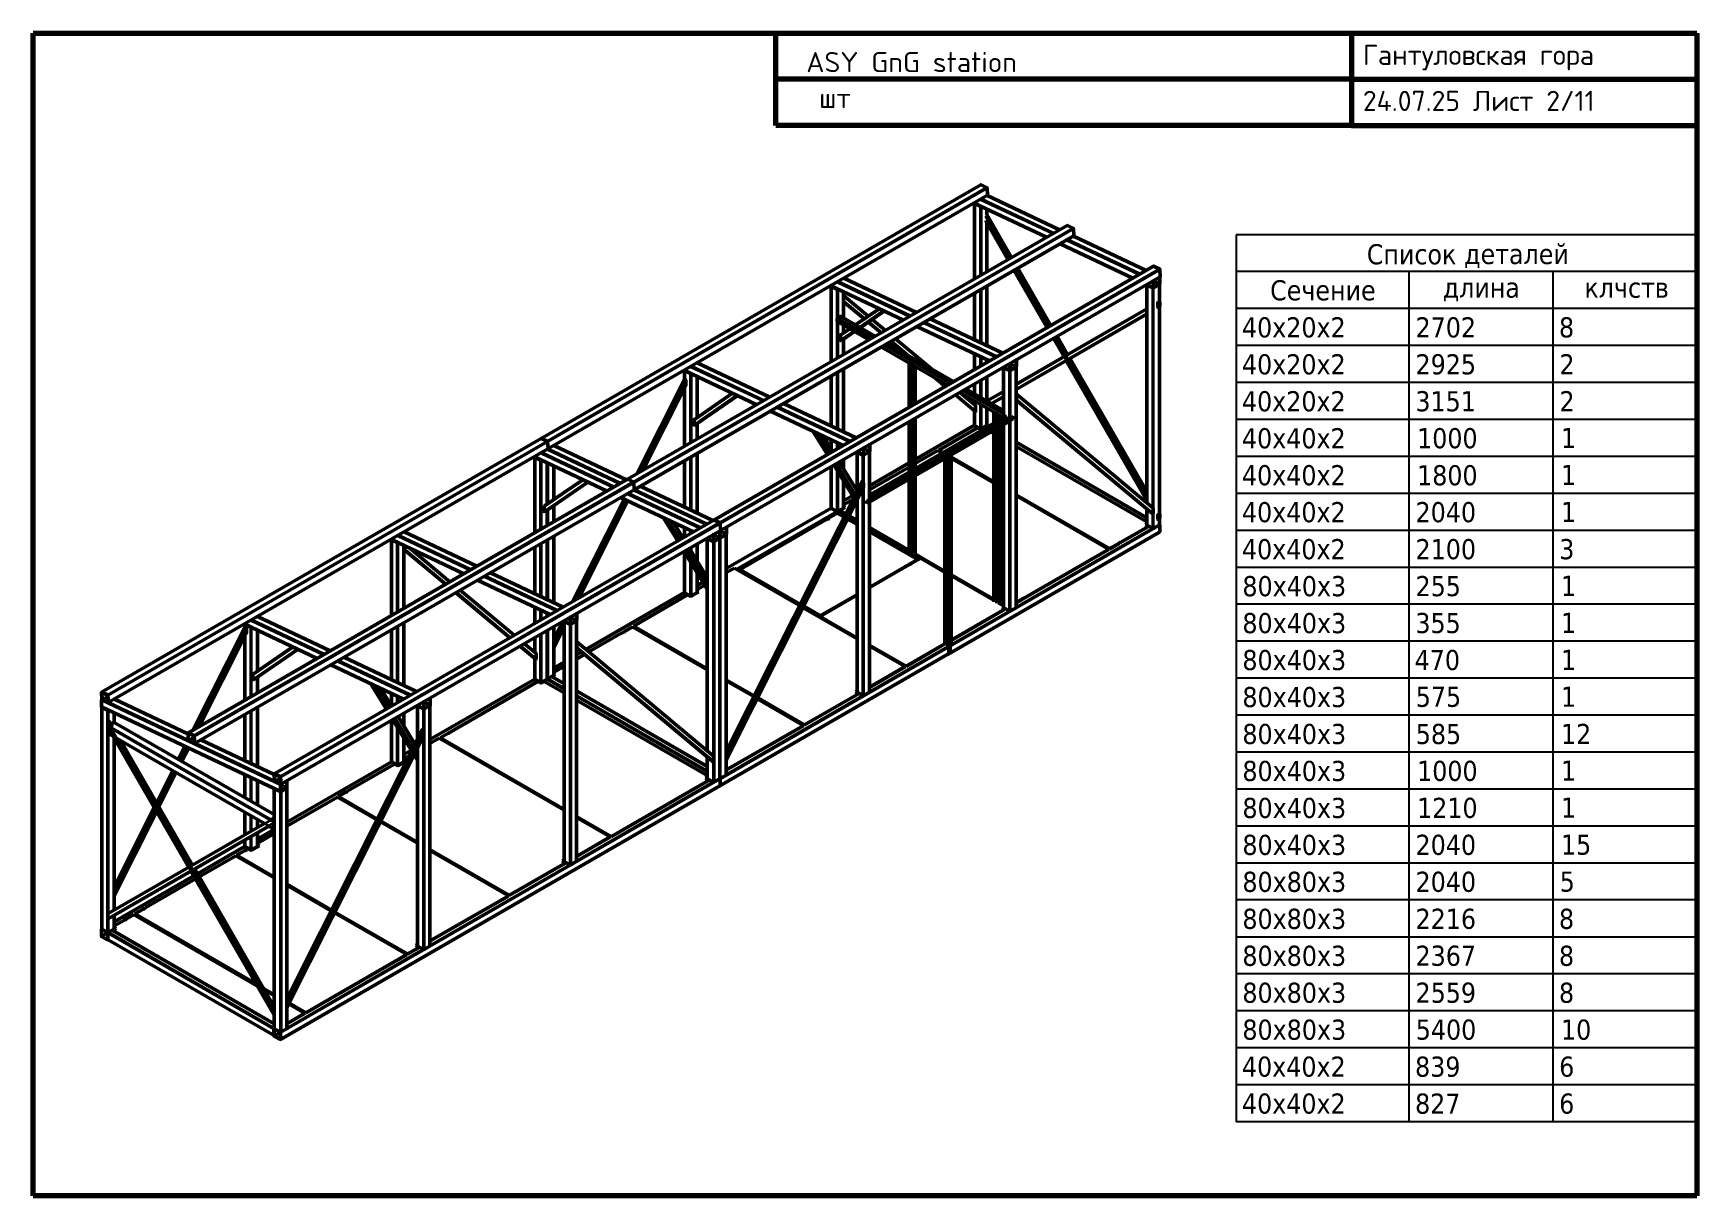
# Model space of a CAD drawing. Header units: millimetres. Extents: x 200 to 14650, y 200 to 10300.
import ezdxf

# ---------------------------------------------------------------- set-up
doc = ezdxf.new("R2010")
doc.units = ezdxf.units.MM
doc.header["$LTSCALE"] = 50
for name, color, linetype, lineweight in [('Border (ISO)', 7, 'Continuous', 70), ('Symbol (ISO)', 7, 'Continuous', 25), ('Visible (ISO)', 7, 'Continuous', 50), ('Visible Narrow (ISO)', 7, 'Continuous', 35)]:
    doc.layers.add(name, color=color, linetype=linetype, lineweight=lineweight)
doc.styles.add('Note Text (DIN)', font='isocpeur.ttf')
doc.styles.add('Note Text (ISO)', font='tahoma.ttf')

msp = doc.modelspace()

# ---------------------------------------------------------------- texts
at = {"layer": 'Symbol (ISO)', "insert": (6915, 10137), "char_height": 175, "width": 4725.43, "attachment_point": 1, "line_spacing_factor": 1.068348, "style": 'Note Text (DIN)'}
msp.add_mtext('\\fISOCPEUR|b0|i0;ASY GnG station\\P\\fISOCPEUR|b0|i0; шт', dxfattribs=at)

# ---------------------------------------------------------------- blocks, each defined once
blk = doc.blocks.new('Borders right top border')
at = {"layer": 'Border (ISO)'}
for p, q in [((4, 206), (293, 206)), ((4, 4), (4, 206)), ((133, 190), (133, 206)), ((233, 206), (233, 190)), ((293, 206), (293, 4)), ((233, 198), (133, 198)), ((233, 198), (293, 198)), ((233, 190), (133, 190)), ((233, 190), (293, 190)), ((293, 4), (4, 4))]:
    blk.add_line(p, q, dxfattribs=at)
at = {"layer": 'Border (ISO)', "insert": (235, 204), "char_height": 3.5, "attachment_point": 1, "line_spacing_factor": 1.371429, "style": 'Note Text (DIN)'}
blk.add_mtext('\\fISOCPEUR|b0|i0;Гантуловская гора\\P\\fISOCPEUR|b0|i0;24.07.25 Лист 2/11', dxfattribs=at)
blk = doc.blocks.new('Список деталей2')
at = {"layer": 'Symbol (ISO)'}
for p, q in [((293, 170.98), (213, 170.98)), ((213, 170.98), (213, 164.58)), ((293, 170.98), (293, 164.58)), ((293, 164.58), (213, 164.58)), ((213, 164.58), (213, 158.16)), ((243, 164.58), (243, 158.16)), ((268, 164.58), (268, 158.16)), ((293, 164.58), (293, 158.16)), ((293, 158.16), (213, 158.16)), ((213, 158.16), (213, 16.85)), ((243, 158.16), (243, 16.85)), ((268, 158.16), (268, 16.85)), ((293, 158.16), (293, 16.85)), ((293, 151.73), (213, 151.73)), ((293, 145.31), (213, 145.31)), ((293, 138.89), (213, 138.89)), ((293, 132.46), (213, 132.46)), ((293, 126.04), (213, 126.04)), ((293, 119.62), (213, 119.62)), ((293, 113.19), (213, 113.19)), ((293, 106.77), (213, 106.77)), ((293, 100.35), (213, 100.35)), ((293, 93.92), (213, 93.92)), ((293, 87.5), (213, 87.5)), ((293, 81.08), (213, 81.08)), ((293, 74.65), (213, 74.65)), ((293, 68.23), (213, 68.23)), ((293, 61.81), (213, 61.81)), ((293, 55.39), (213, 55.39)), ((293, 48.96), (213, 48.96)), ((293, 42.54), (213, 42.54)), ((293, 36.12), (213, 36.12)), ((293, 29.69), (213, 29.69)), ((293, 23.27), (213, 23.27)), ((293, 16.85), (213, 16.85))]:
    blk.add_line(p, q, dxfattribs=at)
at = {"layer": 'Symbol (ISO)', "char_height": 3.5, "attachment_point": 7, "style": 'Note Text (ISO)'}
for s, insert in [('Список', (235.68, 165.78)), ('деталей', (252.59, 165.23)), ('Сечение', (218.89, 159.52)), ('длина', (248.87, 159.39)), ('клчств', (273.48, 159.97)), ('40x20x2', (213.99, 153.08)), ('2702', (244.15, 153.08)), ('8', (269.07, 153.08)), ('40x20x2', (213.99, 146.66)), ('2925', (244.15, 146.66)), ('2', (269.15, 146.73)), ('40x20x2', (213.99, 140.24)), ('3151', (244.12, 140.24)), ('2', (269.15, 140.31)), ('40x40x2', (213.99, 133.81)), ('1000', (244.42, 133.82)), ('1', (269.42, 133.92)), ('40x40x2', (213.99, 127.39)), ('1800', (244.42, 127.38)), ('1', (269.42, 127.5)), ('40x40x2', (213.99, 120.97)), ('2040', (244.15, 120.97)), ('1', (269.42, 121.07)), ('40x40x2', (213.99, 114.54)), ('2100', (244.15, 114.54)), ('3', (269.12, 114.54)), ('80x40x3', (214.07, 108.11)), ('255', (244.15, 108.12)), ('1', (269.42, 108.23)), ('80x40x3', (214.07, 101.69)), ('355', (244.12, 101.7)), ('1', (269.42, 101.8)), ('80x40x3', (214.07, 95.27)), ('470', (243.99, 95.28)), ('1', (269.42, 95.38)), ('80x40x3', (214.07, 88.84)), ('575', (244.19, 88.89)), ('1', (269.42, 88.96)), ('80x40x3', (214.07, 82.42)), ('585', (244.19, 82.42)), ('12', (269.42, 82.5)), ('80x40x3', (214.07, 76)), ('1000', (244.42, 76.01)), ('1', (269.42, 76.11)), ('80x40x3', (214.07, 69.57)), ('1210', (244.42, 69.58)), ('1', (269.42, 69.69)), ('80x40x3', (214.07, 63.15)), ('2040', (244.15, 63.16)), ('15', (269.42, 63.19)), ('80x80x3', (214.07, 56.73)), ('2040', (244.15, 56.74)), ('5', (269.19, 56.77)), ('80x80x3', (214.07, 50.3)), ('2216', (244.15, 50.31)), ('8', (269.07, 50.3)), ('80x80x3', (214.07, 43.88)), ('2367', (244.15, 43.89)), ('8', (269.07, 43.88)), ('80x80x3', (214.07, 37.46)), ('2559', (244.15, 37.47)), ('8', (269.07, 37.46)), ('80x80x3', (214.07, 31.04)), ('5400', (244.19, 31.05)), ('10', (269.42, 31.05)), ('40x40x2', (213.99, 24.62)), ('839', (244.07, 24.61)), ('6', (269.1, 24.62)), ('40x40x2', (213.99, 18.2)), ('827', (244.07, 18.19)), ('6', (269.1, 18.2))]:
    blk.add_mtext(s, dxfattribs=dict(at, insert=insert))

# ---------------------------------------------------------------- linework, layer by layer
at = {"layer": 'Visible (ISO)'}
for p, q in [((8430, 8983), (4612, 6779)), ((8433, 8983), (8481, 8961)), ((8489, 8893), (4670, 6688)), ((8374, 8824), (9002, 8527)), ((8375, 8822), (8375, 8164)), ((8425, 8797), (8377, 8820)), ((8379, 8821), (8427, 8798)), ((8485, 8891), (9116, 8592)), ((8486, 8954), (8490, 8896)), ((8472, 8672), (8667, 8333)), ((8483, 8772), (8483, 8725)), ((8483, 8725), (8699, 8351)), ((9180, 8629), (5362, 6425)), ((9238, 8539), (5420, 6334)), ((8483, 8653), (8483, 8227)), ((9183, 8629), (9231, 8607)), ((9235, 8600), (9240, 8542)), ((9235, 8536), (9866, 8238)), ((9121, 8471), (9752, 8173)), ((9930, 8275), (6111, 6071)), ((8721, 8240), (9008, 7743)), ((8753, 8258), (9040, 7761)), ((9932, 8275), (9980, 8253)), ((9985, 8245), (9989, 8188)), ((9988, 8184), (6170, 5980)), ((7129, 8105), (7758, 7808)), ((7130, 8103), (7130, 7446)), ((7180, 8078), (7132, 8101)), ((7134, 8102), (7182, 8080)), ((7241, 8172), (7872, 7874)), ((8483, 8102), (8483, 7585)), ((9871, 8117), (9929, 8089)), ((9874, 6219), (9874, 8114)), ((9924, 8089), (9876, 8111)), ((9878, 8113), (9926, 8090)), ((9928, 8092), (9928, 8147)), ((9930, 8149), (9930, 8093)), ((9932, 8092), (9980, 8119)), ((9980, 8117), (9932, 8089)), ((9980, 8117), (9932, 8089)), ((9982, 8123), (9982, 8179)), ((9982, 7969), (9982, 8118)), ((9985, 8180), (9985, 8124)), ((7238, 8053), (7238, 7825)), ((7453, 7842), (7238, 8021)), ((7418, 7818), (7238, 7968)), ((8375, 8040), (8375, 7636)), ((9970, 7920), (9970, 7957)), ((9972, 7958), (9972, 7921)), ((9973, 7964), (9982, 7968)), ((9982, 7966), (9973, 7961)), ((9983, 7928), (9983, 7965)), ((9985, 7965), (9985, 7929)), ((7184, 7797), (7184, 7823)), ((7187, 7828), (7210, 7841)), ((7212, 7841), (7513, 7667)), ((7548, 7907), (7342, 7766)), ((7592, 7886), (7382, 7742)), ((7602, 7718), (7487, 7814)), ((7990, 7818), (8621, 7520)), ((9175, 7503), (9874, 7906)), ((9195, 7468), (9874, 7860)), ((9973, 7920), (9982, 7925)), ((9982, 7922), (9973, 7917)), ((9982, 6128), (9982, 7923)), ((7185, 7795), (7460, 7636)), ((7213, 7672), (7213, 7633)), ((7293, 7732), (7215, 7679)), ((7238, 7764), (7238, 7694)), ((7334, 7709), (7238, 7643)), ((7564, 7696), (7452, 7790)), ((7876, 7752), (8507, 7454)), ((9093, 7668), (9185, 7509)), ((7215, 7630), (7238, 7643)), ((7238, 7644), (7238, 7508)), ((7568, 7574), (8141, 7243)), ((7621, 7605), (8195, 7273)), ((7792, 7506), (7652, 7623)), ((8002, 7384), (7690, 7645)), ((8375, 7517), (8375, 7377)), ((9062, 7650), (9155, 7489)), ((5856, 7370), (6485, 7073)), ((5968, 7437), (6599, 7139)), ((7238, 7384), (7238, 6837)), ((7808, 7050), (7808, 7434)), ((7832, 7419), (7809, 7432)), ((7811, 7433), (7834, 7420)), ((7862, 7081), (7862, 7404)), ((8483, 7466), (8483, 7440)), ((8626, 7398), (8685, 7370)), ((8629, 6960), (8629, 7395)), ((8679, 7370), (8631, 7393)), ((8633, 7394), (8681, 7371)), ((8683, 7373), (8683, 7429)), ((8686, 7430), (8686, 7374)), ((8688, 7373), (8736, 7401)), ((8736, 7398), (8688, 7371)), ((8736, 7398), (8688, 7371)), ((8738, 7250), (9154, 7491)), ((8738, 7405), (8738, 7460)), ((8738, 7204), (9174, 7456)), ((8738, 5311), (8738, 7400)), ((8740, 7461), (8740, 7406)), ((9173, 7457), (9874, 6244)), ((9205, 7474), (9874, 6316)), ((5442, 6471), (5856, 7294)), ((5499, 6504), (5869, 7239)), ((5858, 7368), (5858, 7295)), ((5866, 7290), (5858, 7294)), ((5907, 7343), (5859, 7366)), ((5861, 7367), (5909, 7345)), ((5869, 7242), (5869, 7283)), ((5966, 7319), (5966, 6960)), ((7130, 7321), (7130, 6888)), ((8122, 7231), (8032, 7306)), ((8375, 7253), (8375, 7169)), ((8483, 7315), (8483, 7107)), ((5858, 7217), (5858, 6711)), ((6275, 7172), (5943, 6944)), ((6319, 7152), (5966, 6909)), ((6717, 7083), (7348, 6785)), ((8375, 7020), (8210, 7158)), ((8384, 7066), (8248, 7180)), ((8249, 7180), (8628, 6962)), ((8302, 7211), (8629, 7022)), ((8375, 7108), (8375, 7074)), ((8486, 7105), (8629, 7188)), ((8526, 7082), (8629, 7142)), ((9926, 6176), (8738, 7167)), ((9916, 6130), (8738, 7113)), ((8739, 7120), (8739, 7161)), ((8740, 7160), (8740, 7119)), ((5940, 6937), (5940, 6899)), ((6604, 7017), (7235, 6719)), ((8656, 6975), (7465, 6288)), ((7862, 6517), (7862, 6957)), ((8384, 7015), (8375, 7020)), ((8375, 7020), (8375, 6895)), ((8386, 7018), (8386, 7060)), ((8483, 7045), (8483, 6895)), ((8544, 6911), (8544, 7009)), ((8567, 6995), (8545, 7008)), ((8546, 7009), (8569, 6996)), ((8597, 6941), (8597, 6980)), ((8627, 6964), (8627, 6990)), ((8628, 6991), (8628, 6965)), ((8712, 6974), (8712, 6947)), ((5943, 6895), (5965, 6908)), ((5966, 6909), (5966, 6773)), ((7099, 6641), (6976, 6841)), ((7145, 6667), (7063, 6800)), ((8684, 6930), (7465, 6226)), ((7808, 6486), (7808, 6926)), ((7862, 6597), (8375, 6894)), ((8065, 6679), (8401, 6873)), ((8377, 6893), (8425, 6865)), ((8401, 6873), (8425, 6859)), ((8425, 6859), (8454, 6875)), ((8433, 6865), (8481, 6893)), ((8433, 6865), (8481, 6893)), ((8454, 6875), (8468, 6867)), ((8484, 6893), (8499, 6885)), ((8521, 6836), (8544, 6823)), ((8544, 5363), (8544, 6849)), ((8597, 5363), (8597, 6880)), ((8597, 6828), (8629, 6809)), ((8597, 6792), (8629, 6774)), ((8629, 5311), (8629, 6898)), ((4612, 6779), (794, 4574)), ((4670, 6688), (852, 4484)), ((4615, 6779), (4663, 6756)), ((4615, 6779), (4663, 6756)), ((4667, 6749), (4672, 6691)), ((4667, 6749), (4672, 6691)), ((4667, 6686), (5298, 6388)), ((4723, 6719), (5354, 6421)), ((5966, 6649), (5966, 6132)), ((7130, 6768), (7130, 6691)), ((7353, 6663), (7412, 6635)), ((7357, 6323), (7357, 6660)), ((7406, 6635), (7358, 6658)), ((7360, 6659), (7409, 6637)), ((7411, 6638), (7411, 6694)), ((7413, 6695), (7413, 6639)), ((7415, 6638), (7463, 6666)), ((7463, 6664), (7415, 6636)), ((7463, 6664), (7415, 6636)), ((7465, 6670), (7465, 6725)), ((7465, 6258), (7465, 6665)), ((7467, 6727), (7467, 6671)), ((7862, 6562), (8058, 6675)), ((8058, 6675), (8097, 6653)), ((8104, 6657), (8065, 6679)), ((8065, 6679), (8065, 6677)), ((8065, 6677), (8102, 6655)), ((8086, 6664), (8081, 6662)), ((8738, 6747), (9874, 6091)), ((8738, 6711), (9874, 6055)), ((4555, 6619), (5184, 6322)), ((4556, 5960), (4556, 6617)), ((4606, 6592), (4558, 6615)), ((4560, 6616), (4608, 6593)), ((4665, 6208), (4665, 6567)), ((4721, 6541), (4721, 6247)), ((5858, 6587), (5858, 6183)), ((7130, 6534), (7130, 6177)), ((7328, 6267), (7155, 6549)), ((7356, 6322), (7201, 6575)), ((7238, 6597), (7238, 6514)), ((7465, 6368), (7808, 6567)), ((7465, 6333), (7808, 6531)), ((8119, 4985), (8119, 6604)), ((8147, 6620), (8170, 6633)), ((8172, 6632), (8149, 6619)), ((8173, 4983), (8173, 6634)), ((8544, 6403), (8173, 6617)), ((8173, 6614), (8544, 6400)), ((8173, 6609), (8544, 6394)), ((5362, 6425), (1543, 4220)), ((4641, 6193), (4974, 6421)), ((4664, 6157), (5018, 6400)), ((5364, 6425), (5412, 6402)), ((5364, 6425), (5412, 6402)), ((5417, 6395), (5421, 6337)), ((5417, 6395), (5421, 6337)), ((5473, 6365), (6104, 6066)), ((6220, 4063), (7397, 6404)), ((7238, 6414), (7238, 6177)), ((7408, 6400), (7399, 6405)), ((7411, 6352), (7411, 6393)), ((7808, 5783), (7808, 6424)), ((7862, 5787), (7862, 6455)), ((8629, 6353), (8597, 6372)), ((8597, 6369), (8629, 6351)), ((8597, 6364), (8629, 6345)), ((5420, 6334), (1602, 4129)), ((4884, 5362), (5332, 6252)), ((4942, 5395), (5365, 6237)), ((5302, 6266), (5934, 5968)), ((5416, 6332), (6047, 6034)), ((6222, 3986), (7410, 6349)), ((7238, 6238), (7318, 6284)), ((7238, 6202), (7319, 6249)), ((7357, 6221), (7351, 6231)), ((7357, 4576), (7357, 6242)), ((7439, 6239), (7439, 6213)), ((7465, 4576), (7465, 6226)), ((9550, 5822), (8738, 6291)), ((8738, 6288), (9550, 5819)), ((8738, 6283), (9543, 5818)), ((6111, 6071), (2293, 3866)), ((4639, 6186), (4639, 6147)), ((4664, 6157), (4642, 6144)), ((4665, 6022), (4665, 6157)), ((4721, 6196), (4721, 6055)), ((5675, 6090), (5798, 5890)), ((6114, 6071), (6162, 6048)), ((6114, 6071), (6162, 6048)), ((6220, 5650), (7131, 6175)), ((6338, 5642), (7092, 6077)), ((7093, 6077), (7095, 6079)), ((7093, 6077), (7093, 6077)), ((7097, 6079), (7100, 6081)), ((7097, 6079), (7097, 6079)), ((7103, 6079), (7100, 6081)), ((7101, 6082), (7102, 6083)), ((7101, 6082), (7104, 6080)), ((7101, 6080), (7101, 6082)), ((7106, 6081), (7102, 6083)), ((7104, 6080), (7103, 6079)), ((7104, 6084), (7107, 6082)), ((7104, 6082), (7104, 6084)), ((7104, 6084), (7105, 6084)), ((7109, 6082), (7105, 6084)), ((7107, 6082), (7106, 6081)), ((7107, 6085), (7108, 6086)), ((7107, 6085), (7110, 6083)), ((7107, 6084), (7107, 6085)), ((7112, 6084), (7108, 6086)), ((7109, 6087), (7184, 6130)), ((7109, 6087), (7113, 6085)), ((7109, 6085), (7109, 6087)), ((7110, 6083), (7109, 6082)), ((7113, 6085), (7112, 6084)), ((7132, 6174), (7180, 6146)), ((7184, 6139), (7184, 6130)), ((7184, 6130), (7243, 6096)), ((7189, 6146), (7237, 6174)), ((7208, 6158), (7189, 6146)), ((7206, 6155), (7252, 6181)), ((7257, 6125), (7206, 6155)), ((7206, 6155), (7206, 6152)), ((7206, 6152), (7256, 6123)), ((7212, 6158), (7211, 6158)), ((7252, 6181), (7238, 6189)), ((7238, 6186), (7249, 6180)), ((7274, 6078), (7357, 6031)), ((7287, 6105), (7357, 6065)), ((7357, 6067), (7288, 6107)), ((9874, 6030), (9874, 6165)), ((9925, 6125), (9917, 6130)), ((9928, 6128), (9928, 6170)), ((9970, 6078), (9970, 6115)), ((9972, 6116), (9972, 6079)), ((9973, 6121), (9982, 6126)), ((9982, 6124), (9973, 6119)), ((9973, 6077), (9982, 6082)), ((9982, 6080), (9973, 6075)), ((9982, 6129), (9984, 6125)), ((9982, 6030), (9982, 6080)), ((9983, 6085), (9983, 6122)), ((9985, 6123), (9985, 6086)), ((6170, 5980), (2351, 3775)), ((3422, 5967), (4053, 5669)), ((4721, 5931), (4721, 5354)), ((5762, 6049), (5844, 5916)), ((5858, 6004), (5858, 5924)), ((6110, 5887), (6110, 5943)), ((6112, 5944), (6112, 5888)), ((6164, 5918), (6164, 5974)), ((6166, 5920), (6166, 5975)), ((6166, 5975), (6166, 5920)), ((6167, 6041), (6171, 5983)), ((6167, 6041), (6171, 5983)), ((6168, 5977), (6168, 5921)), ((6170, 5920), (6218, 5947)), ((6218, 5945), (6170, 5917)), ((6218, 5945), (6170, 5917)), ((6220, 3858), (6220, 5946)), ((6221, 5951), (6221, 6007)), ((6223, 6008), (6223, 5952)), ((7808, 5807), (7465, 6005)), ((7465, 6003), (7808, 5804)), ((7465, 5968), (7882, 5727)), ((9983, 5966), (8173, 4921)), ((9886, 6016), (9642, 5875)), ((9642, 5873), (9886, 6013)), ((9874, 6038), (9861, 6030)), ((9861, 6030), (9886, 6016)), ((9863, 6029), (9874, 6035)), ((9874, 6028), (9869, 6025)), ((9924, 5999), (9876, 6027)), ((9886, 6016), (9886, 6013)), ((9980, 6027), (9932, 5999)), ((9985, 6025), (9985, 5969)), ((3311, 5901), (3939, 5604)), ((3312, 5241), (3312, 5899)), ((3362, 5874), (3314, 5896)), ((3316, 5898), (3364, 5875)), ((3420, 5304), (3420, 5849)), ((3782, 5513), (3420, 5815)), ((3820, 5535), (3474, 5823)), ((4556, 5432), (4556, 5835)), ((4665, 5381), (4665, 5898)), ((5854, 5798), (6055, 5470)), ((5858, 5793), (5858, 5442)), ((5900, 5824), (6055, 5570)), ((5966, 5862), (5966, 5717)), ((6052, 5912), (6111, 5884)), ((6055, 5909), (6055, 4066)), ((6105, 5884), (6057, 5907)), ((6059, 5908), (6107, 5885)), ((6114, 5887), (6162, 5915)), ((6114, 5885), (6162, 5912)), ((6162, 5912), (6114, 5885)), ((6164, 5914), (6164, 3825)), ((6166, 5918), (6168, 5917)), ((8119, 5627), (7853, 5781)), ((9543, 5818), (8804, 5392)), ((8804, 5389), (9543, 5815)), ((9528, 5832), (9523, 5829)), ((9531, 5830), (9526, 5827)), ((9526, 5828), (9531, 5830)), ((9543, 5818), (9543, 5815)), ((9633, 5870), (9550, 5822)), ((9550, 5819), (9633, 5868)), ((9550, 5822), (9550, 5819)), ((9630, 5872), (9631, 5873)), ((9633, 5870), (9630, 5872)), ((9631, 5873), (9635, 5871)), ((9631, 5873), (9631, 5871)), ((9633, 5868), (9633, 5870)), ((9635, 5868), (9633, 5869)), ((9637, 5872), (9635, 5871)), ((9635, 5871), (9635, 5868)), ((9635, 5868), (9637, 5870)), ((9637, 5870), (9637, 5872)), ((9641, 5875), (9639, 5873)), ((9639, 5873), (9639, 5871)), ((9639, 5871), (9641, 5872)), ((9641, 5872), (9641, 5875)), ((9642, 5875), (9642, 5873)), ((6220, 5614), (6290, 5654)), ((6290, 5654), (6856, 5328)), ((6325, 5648), (6313, 5641)), ((6862, 5339), (6328, 5648)), ((7465, 5486), (7893, 5734)), ((7465, 5484), (7817, 5687)), ((7818, 5688), (7820, 5689)), ((7818, 5687), (7818, 5688)), ((7821, 5690), (7824, 5691)), ((7821, 5689), (7821, 5690)), ((7828, 5689), (7824, 5691)), ((7826, 5692), (7827, 5693)), ((7826, 5692), (7829, 5690)), ((7826, 5690), (7826, 5692)), ((7831, 5691), (7827, 5693)), ((7829, 5690), (7828, 5689)), ((7829, 5694), (7832, 5692)), ((7829, 5692), (7829, 5694)), ((7829, 5694), (7830, 5694)), ((7834, 5692), (7830, 5694)), ((7831, 5695), (7909, 5740)), ((7831, 5695), (7835, 5693)), ((7831, 5694), (7831, 5695)), ((7832, 5692), (7831, 5691)), ((7835, 5693), (7834, 5692)), ((7853, 5779), (8119, 5625)), ((7896, 5733), (7896, 5733)), ((7909, 5740), (8119, 5619)), ((4058, 5548), (4689, 5249)), ((4172, 5613), (4803, 5315)), ((5966, 5616), (5966, 5442)), ((5966, 5503), (6017, 5532)), ((5966, 5467), (6033, 5506)), ((6220, 5612), (6221, 5611)), ((6221, 5611), (6220, 5611)), ((8544, 5382), (8173, 5596)), ((8173, 5594), (8544, 5380)), ((8173, 5588), (8544, 5374)), ((4340, 5048), (3870, 5439)), ((4378, 5070), (3908, 5461)), ((5001, 4946), (5858, 5441)), ((5413, 5148), (5883, 5420)), ((5859, 5439), (5907, 5412)), ((5883, 5420), (5908, 5405)), ((5908, 5405), (5979, 5446)), ((5916, 5412), (5964, 5439)), ((5979, 5446), (5966, 5454)), ((5966, 5451), (5977, 5445)), ((7032, 5234), (7357, 5421)), ((7037, 5240), (7357, 5424)), ((8581, 5352), (8629, 5324)), ((8629, 5333), (8588, 5356)), ((8588, 5354), (8629, 5330)), ((8792, 5385), (8738, 5353)), ((8738, 5351), (8792, 5382)), ((8789, 5387), (8790, 5387)), ((8792, 5385), (8789, 5387)), ((8790, 5387), (8794, 5385)), ((8790, 5387), (8790, 5386)), ((8792, 5388), (8793, 5389)), ((8795, 5386), (8792, 5388)), ((8792, 5382), (8792, 5385)), ((8794, 5383), (8792, 5384)), ((8793, 5389), (8797, 5387)), ((8793, 5389), (8793, 5387)), ((8795, 5386), (8794, 5385)), ((8794, 5385), (8794, 5383)), ((8794, 5383), (8795, 5384)), ((8795, 5384), (8795, 5386)), ((8797, 5385), (8795, 5385)), ((8799, 5389), (8797, 5387)), ((8797, 5387), (8797, 5385)), ((8797, 5385), (8799, 5386)), ((8799, 5386), (8799, 5389)), ((8803, 5391), (8801, 5390)), ((8801, 5390), (8801, 5387)), ((8801, 5387), (8803, 5388)), ((8803, 5388), (8803, 5391)), ((8804, 5392), (8804, 5389)), ((2149, 5233), (2780, 4934)), ((4556, 5173), (4556, 5312)), ((4665, 5235), (4665, 5261)), ((4865, 5169), (4865, 5224)), ((4867, 5226), (4867, 5170)), ((4920, 5200), (4920, 5256)), ((4922, 5257), (4922, 5201)), ((6887, 5309), (7357, 5039)), ((7038, 5237), (6893, 5321)), ((7357, 5047), (7032, 5234)), ((7032, 5232), (7032, 5234)), ((7032, 5232), (7357, 5044)), ((7041, 5239), (7040, 5239)), ((8641, 5297), (8173, 5027)), ((8173, 5024), (8641, 5295)), ((8629, 5319), (8616, 5312)), ((8616, 5312), (8641, 5297)), ((8618, 5310), (8629, 5317)), ((8630, 5310), (8624, 5307)), ((8679, 5281), (8631, 5309)), ((8641, 5295), (8641, 5297)), ((8736, 5309), (8688, 5281)), ((1587, 4245), (2037, 5141)), ((1644, 4279), (2050, 5086)), ((2038, 5166), (2667, 4869)), ((2039, 5142), (2039, 5164)), ((2048, 5137), (2039, 5142)), ((2039, 4506), (2039, 5064)), ((2089, 5139), (2041, 5162)), ((2043, 5163), (2091, 5140)), ((2051, 5089), (2051, 5130)), ((2147, 4757), (2147, 5114)), ((3312, 4683), (3312, 5117)), ((3420, 4632), (3420, 5179)), ((4665, 4691), (4665, 5111)), ((4721, 5038), (4796, 5187)), ((4721, 5144), (4721, 4723)), ((4721, 4957), (4811, 5136)), ((4808, 5194), (4866, 5166)), ((4811, 5190), (4811, 3107)), ((4861, 5166), (4813, 5188)), ((4815, 5190), (4863, 5167)), ((4869, 5169), (4917, 5196)), ((4869, 5166), (4917, 5194)), ((4917, 5194), (4869, 5166)), ((4919, 5195), (4919, 3107)), ((5026, 4925), (5313, 5091)), ((5315, 5091), (5317, 5093)), ((5315, 5091), (5315, 5091)), ((5318, 5094), (5330, 5100)), ((5318, 5093), (5318, 5094)), ((5333, 5098), (5330, 5100)), ((5331, 5101), (5332, 5102)), ((5331, 5101), (5335, 5099)), ((5331, 5099), (5331, 5101)), ((5337, 5100), (5332, 5102)), ((5335, 5099), (5333, 5098)), ((5335, 5103), (5406, 5144)), ((5335, 5103), (5338, 5101)), ((5335, 5101), (5335, 5103)), ((5335, 5101), (5335, 5101)), ((5406, 5144), (6055, 4769)), ((6055, 4777), (5413, 5148)), ((5413, 5146), (5413, 5148)), ((5413, 5146), (6055, 4775)), ((5434, 5134), (5429, 5131)), ((2110, 4731), (2456, 4968)), ((2133, 4696), (2500, 4948)), ((4556, 4867), (4428, 4974)), ((4566, 4913), (4466, 4996)), ((4556, 4921), (4556, 5048)), ((6107, 4023), (4919, 5014)), ((6098, 3977), (4919, 4960)), ((4919, 4899), (4963, 4924)), ((4920, 4967), (4920, 5008)), ((4922, 5007), (4922, 4966)), ((7782, 4801), (7465, 4984)), ((7465, 4982), (7782, 4799)), ((7465, 4976), (7775, 4797)), ((8119, 4996), (7782, 4801)), ((7782, 4799), (8119, 4994)), ((8172, 4918), (8149, 4905)), ((8173, 4919), (8173, 4921)), ((2785, 4813), (3416, 4515)), ((2899, 4878), (3530, 4580)), ((4556, 4691), (4556, 4867)), ((4565, 4862), (4557, 4867)), ((4568, 4865), (4568, 4907)), ((4721, 4784), (4811, 4836)), ((4721, 4749), (4811, 4801)), ((4919, 4863), (4988, 4903)), ((8145, 4905), (6165, 3762)), ((7775, 4797), (7465, 4618)), ((7465, 4616), (7775, 4795)), ((7761, 4811), (7756, 4808)), ((7763, 4810), (7758, 4807)), ((7758, 4807), (7763, 4810)), ((7775, 4795), (7775, 4797)), ((7782, 4799), (7782, 4801)), ((2107, 4725), (2107, 4686)), ((2133, 4696), (2110, 4683)), ((2147, 4569), (2147, 4706)), ((3131, 4649), (3267, 4428)), ((3646, 4164), (4557, 4689)), ((3806, 4220), (4582, 4669)), ((4606, 4660), (4558, 4688)), ((4582, 4669), (4611, 4652)), ((4611, 4652), (4639, 4669)), ((4611, 4653), (4611, 4652)), ((4663, 4688), (4615, 4660)), ((4663, 4688), (4615, 4660)), ((4639, 4669), (4811, 4569)), ((4811, 4605), (4666, 4688)), ((4719, 4721), (4671, 4693)), ((4671, 4693), (4719, 4721)), ((4706, 4711), (4734, 4728)), ((4811, 4651), (4706, 4711)), ((4706, 4709), (4706, 4711)), ((4706, 4709), (4811, 4648)), ((4734, 4728), (4721, 4735)), ((4721, 4733), (4732, 4727)), ((4723, 4721), (4722, 4721)), ((6461, 4543), (6220, 4682)), ((6220, 4680), (6460, 4541)), ((6220, 4674), (6458, 4537)), ((792, 4506), (792, 4450)), ((797, 4513), (793, 4571)), ((795, 4570), (799, 4512)), ((796, 4574), (844, 4552)), ((797, 4513), (796, 4513)), ((844, 4549), (797, 4572)), ((801, 4509), (849, 4486)), ((849, 4484), (801, 4506)), ((851, 4488), (847, 4546)), ((849, 4545), (853, 4487)), ((905, 4514), (1542, 4213)), ((3218, 4608), (3312, 4455)), ((3312, 4455), (3312, 4564)), ((3592, 4434), (3592, 4489)), ((3594, 4491), (3594, 4435)), ((3647, 4465), (3647, 4521)), ((3649, 4522), (3649, 4466)), ((6055, 3932), (4919, 4588)), ((4919, 4586), (6055, 3930)), ((6055, 3886), (4919, 4542)), ((4919, 4507), (6055, 3851)), ((6490, 4518), (6891, 4287)), ((6492, 4523), (6898, 4288)), ((6898, 4291), (6493, 4525)), ((7368, 4562), (6898, 4291)), ((6898, 4288), (7368, 4560)), ((7357, 4584), (7343, 4577)), ((7343, 4577), (7368, 4562)), ((7346, 4575), (7357, 4582)), ((7357, 4575), (7352, 4572)), ((7406, 4546), (7358, 4574)), ((7368, 4560), (7368, 4562)), ((7463, 4574), (7415, 4546)), ((794, 4447), (2349, 3712)), ((795, 2519), (795, 4445)), ((844, 4420), (796, 4443)), ((798, 4444), (847, 4422)), ((903, 4313), (903, 4396)), ((2039, 3978), (2039, 4382)), ((2147, 3927), (2147, 4444)), ((3323, 4336), (3487, 4069)), ((3369, 4363), (3515, 4124)), ((3420, 4278), (3420, 4392)), ((3535, 4459), (3594, 4431)), ((3538, 4456), (3538, 4170)), ((3588, 4431), (3540, 4453)), ((3542, 4455), (3590, 4432)), ((3597, 4434), (3645, 4461)), ((3597, 4431), (3645, 4459)), ((3645, 4459), (3597, 4431)), ((3646, 4460), (3646, 2372)), ((849, 4310), (849, 4273)), ((849, 4277), (849, 4222)), ((894, 4194), (850, 4219)), ((860, 4322), (852, 4317)), ((889, 4275), (862, 4321)), ((901, 4313), (876, 4298)), ((1552, 3054), (894, 4194)), ((2294, 3511), (904, 4313)), ((1547, 4159), (1542, 4217)), ((1544, 4216), (1549, 4158)), ((1546, 4220), (1594, 4198)), ((1594, 4195), (1546, 4218)), ((1601, 4134), (1596, 4191)), ((2402, 1910), (3579, 4251)), ((2404, 1834), (3592, 4196)), ((3312, 3972), (3312, 4330)), ((3589, 4247), (3581, 4252)), ((3592, 4199), (3592, 4240)), ((3734, 4179), (3800, 4217)), ((3802, 4218), (3804, 4219)), ((3802, 4217), (3802, 4218)), ((3808, 4217), (3804, 4219)), ((3806, 4220), (3809, 4218)), ((3806, 4219), (3806, 4220)), ((3809, 4218), (3808, 4217)), ((6891, 4287), (6220, 3900)), ((6220, 3897), (6891, 4284)), ((6877, 4301), (6872, 4298)), ((6879, 4299), (6874, 4296)), ((6874, 4297), (6879, 4299)), ((6891, 4284), (6891, 4287)), ((6898, 4288), (6898, 4291)), ((903, 2681), (903, 4178)), ((2210, 3434), (933, 4171)), ((1583, 3073), (957, 4158)), ((1460, 3992), (1517, 4106)), ((1491, 3974), (1550, 4090)), ((1551, 4155), (1599, 4132)), ((1599, 4130), (1551, 4152)), ((1599, 4190), (1603, 4133)), ((1655, 4160), (2292, 3859)), ((3420, 3972), (3420, 4178)), ((3420, 4033), (3486, 4071)), ((3537, 4087), (3538, 4086)), ((3538, 4089), (3538, 2372)), ((3646, 4128), (3727, 4175)), ((3727, 4175), (4811, 3549)), ((3734, 4176), (3734, 4179)), ((4811, 3557), (3734, 4179)), ((3734, 4176), (4811, 3554)), ((3750, 4161), (3755, 4164)), ((2402, 3445), (3312, 3971)), ((2928, 3714), (3338, 3950)), ((3362, 3942), (3314, 3970)), ((3338, 3950), (3366, 3934)), ((3366, 3934), (3437, 3975)), ((3418, 3970), (3370, 3942)), ((3420, 3998), (3464, 4023)), ((3437, 3975), (3420, 3984)), ((3420, 3982), (3435, 3973)), ((3509, 4032), (3538, 3985)), ((6055, 4012), (6055, 3825)), ((6107, 3972), (6098, 3977)), ((6110, 3975), (6110, 4017)), ((6221, 3990), (6221, 4031)), ((6223, 4030), (6223, 3989)), ((1270, 3615), (1411, 3895)), ((1292, 3577), (1442, 3877)), ((2039, 3658), (2039, 3859)), ((2147, 3595), (2147, 3808)), ((2296, 3805), (2292, 3863)), ((2294, 3862), (2298, 3804)), ((2296, 3866), (2344, 3843)), ((2344, 3841), (2296, 3864)), ((2301, 3801), (2348, 3778)), ((2349, 3775), (2301, 3798)), ((2350, 3780), (2346, 3837)), ((2347, 1557), (6165, 3762)), ((2348, 3836), (2353, 3779)), ((2348, 3715), (2348, 3771)), ((2350, 3772), (2350, 3716)), ((2402, 3747), (2402, 3802)), ((2404, 3804), (2404, 3748)), ((6067, 3811), (5219, 3321)), ((5219, 3319), (6067, 3809)), ((6055, 3837), (6039, 3828)), ((6039, 3828), (6067, 3811)), ((6041, 3826), (6055, 3835)), ((6051, 3821), (6056, 3824)), ((6057, 3823), (6105, 3795)), ((6067, 3809), (6067, 3811)), ((6114, 3795), (6162, 3823)), ((6166, 3820), (6166, 3765)), ((6166, 3765), (6166, 3820)), ((6218, 3855), (6170, 3828)), ((2294, 3737), (2294, 1653)), ((2344, 3712), (2295, 3735)), ((2298, 3736), (2346, 3713)), ((2352, 3715), (2400, 3743)), ((2352, 3713), (2400, 3740)), ((2400, 3740), (2352, 3713)), ((2402, 3742), (2402, 1653)), ((2402, 3410), (2843, 3664)), ((2843, 3664), (3185, 3467)), ((2850, 3668), (2919, 3709)), ((3188, 3473), (2850, 3668)), ((2850, 3666), (2850, 3668)), ((2850, 3666), (3187, 3471)), ((2866, 3651), (2871, 3654)), ((2922, 3710), (2924, 3711)), ((2922, 3709), (2922, 3710)), ((2928, 3709), (2924, 3711)), ((2925, 3712), (2927, 3713)), ((2925, 3712), (2929, 3710)), ((2925, 3710), (2925, 3712)), ((2930, 3711), (2927, 3713)), ((2928, 3714), (2932, 3712)), ((2928, 3712), (2928, 3714)), ((2929, 3710), (2928, 3709)), ((2932, 3712), (2930, 3711)), ((903, 2885), (1250, 3576)), ((903, 2804), (1272, 3539)), ((2039, 3337), (2039, 3533)), ((2147, 3399), (2147, 3470)), ((2266, 3467), (2294, 3484)), ((2291, 3441), (2291, 3478)), ((2293, 3478), (2293, 3441)), ((5219, 3321), (4919, 3494)), ((4919, 3492), (5219, 3319)), ((4919, 3486), (5212, 3317)), ((1573, 3067), (2209, 3435)), ((1593, 3033), (2249, 3412)), ((2147, 3298), (2294, 3383)), ((2147, 3237), (2147, 3353)), ((2147, 3263), (2294, 3347)), ((2292, 3386), (2248, 3412)), ((2291, 3445), (2291, 3389)), ((2293, 3390), (2293, 3446)), ((2293, 3437), (2294, 3437)), ((3216, 3449), (3538, 3263)), ((3218, 3453), (3538, 3268)), ((3538, 3271), (3219, 3455)), ((5192, 3328), (5197, 3331)), ((5195, 3327), (5200, 3330)), ((5200, 3330), (5195, 3327)), ((1626, 2998), (2040, 3236)), ((1966, 3158), (2036, 3198)), ((2038, 3199), (2040, 3201)), ((2038, 3198), (2038, 3199)), ((2039, 3237), (2039, 3290)), ((2044, 3199), (2040, 3201)), ((2089, 3207), (2041, 3235)), ((2042, 3202), (2043, 3203)), ((2042, 3202), (2045, 3200)), ((2042, 3200), (2042, 3202)), ((2047, 3200), (2043, 3203)), ((2044, 3203), (2046, 3204)), ((2044, 3203), (2048, 3201)), ((2044, 3202), (2044, 3203)), ((2045, 3200), (2044, 3199)), ((2049, 3202), (2046, 3204)), ((2047, 3205), (2065, 3215)), ((2047, 3205), (2051, 3203)), ((2047, 3203), (2047, 3205)), ((2048, 3201), (2047, 3200)), ((2051, 3203), (2049, 3202)), ((2065, 3215), (2093, 3199)), ((2093, 3199), (2164, 3240)), ((2146, 3235), (2097, 3207)), ((2164, 3240), (2147, 3249)), ((2147, 3247), (2162, 3238)), ((4335, 2811), (3646, 3208)), ((3646, 3206), (4335, 2809)), ((3646, 3200), (4328, 2807)), ((5212, 3317), (4919, 3148)), ((4919, 3146), (5212, 3315)), ((5212, 3315), (5212, 3317)), ((5219, 3319), (5219, 3321)), ((852, 2651), (1551, 3055)), ((2294, 1842), (1603, 3039)), ((1642, 2971), (1959, 3154)), ((1959, 3154), (2294, 2961)), ((1966, 3156), (1966, 3158)), ((2294, 2969), (1966, 3158)), ((1966, 3156), (2294, 2966)), ((1982, 3140), (1987, 3143)), ((4823, 3093), (4335, 2811)), ((4335, 2809), (4823, 3090)), ((4811, 3119), (4794, 3109)), ((4794, 3109), (4823, 3093)), ((4796, 3108), (4811, 3116)), ((4806, 3102), (4811, 3105)), ((4813, 3104), (4861, 3076)), ((4823, 3090), (4823, 3093)), ((4869, 3076), (4917, 3104)), ((852, 2605), (1571, 3020)), ((903, 2580), (1595, 2979)), ((1178, 2703), (1610, 2953)), ((2292, 1773), (1570, 3022)), ((2790, 2682), (2402, 2906)), ((2402, 2904), (2789, 2680)), ((2402, 2898), (2787, 2676)), ((4328, 2807), (3646, 2414)), ((3646, 2411), (4328, 2804)), ((4309, 2818), (4314, 2821)), ((4316, 2820), (4311, 2817)), ((4311, 2817), (4316, 2819)), ((4328, 2804), (4328, 2807)), ((4335, 2809), (4335, 2811)), ((849, 2645), (849, 2608)), ((903, 2519), (903, 2634)), ((987, 2593), (1001, 2601)), ((1006, 2600), (1001, 2601)), ((1004, 2603), (1075, 2644)), ((1004, 2603), (1006, 2600)), ((1004, 2600), (1004, 2603)), ((1075, 2644), (2146, 2025)), ((1082, 2648), (1152, 2688)), ((1082, 2645), (1082, 2648)), ((2139, 2038), (1082, 2648)), ((1082, 2645), (2141, 2034)), ((1098, 2630), (1103, 2633)), ((1154, 2689), (1168, 2698)), ((1154, 2688), (1154, 2689)), ((1172, 2695), (1168, 2698)), ((1170, 2698), (1171, 2699)), ((1170, 2698), (1173, 2696)), ((1170, 2697), (1170, 2698)), ((1175, 2697), (1171, 2699)), ((1173, 2696), (1172, 2695)), ((1173, 2700), (1174, 2701)), ((1173, 2700), (1176, 2698)), ((1173, 2698), (1173, 2700)), ((1178, 2699), (1174, 2701)), ((1175, 2702), (1179, 2700)), ((1175, 2700), (1175, 2702)), ((1175, 2702), (1177, 2702)), ((1176, 2698), (1175, 2697)), ((1180, 2700), (1177, 2702)), ((1178, 2703), (1182, 2701)), ((1178, 2702), (1178, 2703)), ((1179, 2700), (1178, 2699)), ((1182, 2701), (1180, 2700)), ((2818, 2658), (3444, 2297)), ((3451, 2301), (2821, 2664)), ((2821, 2662), (3451, 2298)), ((792, 2514), (792, 2458)), ((793, 2517), (795, 2518)), ((794, 2457), (794, 2513)), ((844, 2489), (796, 2516)), ((844, 2489), (796, 2516)), ((796, 2514), (844, 2486)), ((847, 2482), (847, 2427)), ((849, 2426), (849, 2481)), ((849, 2426), (849, 2481)), ((901, 2516), (853, 2489)), ((853, 2489), (901, 2516)), ((891, 2505), (919, 2521)), ((2294, 1695), (891, 2505)), ((891, 2502), (891, 2505)), ((891, 2502), (2294, 1693)), ((903, 2544), (986, 2592)), ((919, 2521), (903, 2531)), ((903, 2528), (917, 2520)), ((904, 2517), (908, 2514)), ((987, 2592), (987, 2593)), ((1004, 2600), (1004, 2600)), ((844, 2426), (796, 2453)), ((796, 2451), (844, 2423)), ((847, 2423), (849, 2424)), ((850, 2423), (2292, 1591)), ((3550, 2358), (3451, 2301)), ((3451, 2298), (3550, 2355)), ((3538, 2384), (3522, 2374)), ((3522, 2374), (3550, 2358)), ((3524, 2373), (3538, 2381)), ((3533, 2367), (3539, 2371)), ((3540, 2369), (3588, 2342)), ((3550, 2355), (3550, 2358)), ((3597, 2342), (3645, 2369)), ((3444, 2297), (2567, 1790)), ((2567, 1788), (3444, 2294)), ((3425, 2308), (3430, 2311)), ((3427, 2306), (3432, 2309)), ((3432, 2309), (3427, 2306)), ((3444, 2294), (3444, 2297)), ((3451, 2298), (3451, 2301)), ((2294, 1948), (2201, 2001)), ((2204, 1998), (2294, 1946)), ((2209, 1989), (2294, 1940)), ((2291, 1775), (2291, 1812)), ((2293, 1813), (2293, 1776)), ((2560, 1786), (2402, 1695)), ((2402, 1693), (2560, 1784)), ((2403, 1837), (2403, 1878)), ((2404, 1877), (2404, 1836)), ((2421, 1867), (2560, 1786)), ((2423, 1871), (2567, 1788)), ((2567, 1790), (2424, 1873)), ((2541, 1797), (2546, 1800)), ((2543, 1796), (2548, 1799)), ((2548, 1799), (2543, 1796)), ((2560, 1784), (2560, 1786)), ((2567, 1788), (2567, 1790)), ((2291, 1648), (2291, 1593)), ((2291, 1593), (2291, 1648)), ((2292, 1651), (2294, 1652)), ((2293, 1592), (2293, 1647)), ((2344, 1623), (2295, 1651)), ((2295, 1651), (2344, 1623)), ((2295, 1648), (2344, 1621)), ((2346, 1617), (2346, 1561)), ((2348, 1560), (2348, 1616)), ((2352, 1623), (2400, 1651)), ((2344, 1560), (2295, 1588)), ((2295, 1585), (2344, 1558))]:
    msp.add_line(p, q, dxfattribs=at)
for centre, major_axis, ratio, start_param, end_param in [((8433, 8978), (-3, 5.2), 0.57735, 5.588544, 6.283185), ((8481, 8956), (3, -5.2), 0.57735, 0.876155, 2.446952), ((8377, 8829), (-2.99, -5.22), 0.57734, 5.701161, 6.328701), ((8381, 8822), (-6, -0.43), 0.522879, 5.855655, 7.030777), ((8381, 8822), (3, 0.22), 0.522879, 3.198579, 3.889184), ((8486, 8898), (3, -5.2), 0.57735, 0, 0.876155), ((8429, 8799), (6, 0.43), 0.522879, 3.889184, 5.064306), ((8429, 8799), (-3, -0.22), 0.522879, 0.747592, 1.438197), ((9183, 8624), (-3, 5.2), 0.57735, 5.588544, 6.283185), ((9231, 8602), (3, -5.2), 0.57735, 0.876155, 2.446952), ((9235, 8544), (3, -5.2), 0.57735, 0, 0.876155), ((9933, 8270), (-3, 5.2), 0.57735, 5.588544, 6.283185), ((9981, 8247), (3, -5.2), 0.57735, 0.876155, 2.446952), ((7132, 8110), (-2.99, -5.22), 0.57734, 5.701161, 6.328701), ((7136, 8103), (-6, -0.43), 0.522879, 5.855655, 7.030777), ((7136, 8103), (3, 0.22), 0.522879, 3.198579, 3.889184), ((9880, 8114), (-6, -0.43), 0.522879, 5.855655, 7.030777), ((9880, 8114), (3, 0.22), 0.522879, 3.198579, 3.889184), ((9932, 8150), (-2.99, -5.22), 0.57734, 4.991742, 5.493672), ((9932, 8150), (1.49, 2.61), 0.57734, 1.056977, 2.352079), ((9932, 8094), (-1.49, -2.61), 0.57734, 5.493672, 7.064468), ((9980, 8122), (2.99, 5.22), 0.57734, 3.922876, 5.493672), ((9980, 8122), (-1.49, -2.61), 0.57734, 0.781283, 2.352079), ((9980, 8178), (1.49, 2.61), 0.57734, 5.493672, 6.788775), ((9980, 8178), (-2.99, -5.22), 0.57734, 2.352079, 2.854009), ((9985, 8190), (3, -5.2), 0.57735, 0, 0.876155), ((7184, 8081), (6, 0.43), 0.522879, 3.889184, 5.064306), ((7184, 8081), (-3, -0.22), 0.522879, 0.747592, 1.438197), ((9928, 8091), (6, 0.43), 0.522879, 3.889184, 5.459981), ((9928, 8091), (-3, -0.22), 0.522879, 0.747592, 1.438197), ((9932, 8094), (2.99, 5.22), 0.57734, 2.352079, 3.922876), ((9973, 7959), (-1.3, -4.85), 0.517638, 3.619251, 5.190047), ((9973, 7959), (0.65, 2.43), 0.517638, 0.477658, 2.048455), ((9982, 7964), (-1.3, -4.85), 0.517638, 2.048455, 3.619251), ((9982, 7964), (0.65, 2.43), 0.517638, 5.190047, 6.760844), ((7187, 7824), (2, 3.46), 0.57735, 0.785398, 2.356194), ((7210, 7837), (2, 3.46), 0.57735, 0, 0.785398), ((9973, 7922), (1.3, 4.85), 0.517638, 2.048455, 3.619251), ((9973, 7922), (-0.65, -2.43), 0.517638, 5.190047, 6.760844), ((9982, 7927), (1.3, 4.85), 0.517638, 3.619251, 5.190047), ((9982, 7927), (-0.65, -2.43), 0.517638, 0.477658, 2.048455), ((7187, 7798), (-2, -3.46), 0.57735, 5.497787, 6.283185), ((7215, 7674), (1.22, 5.07), 0.503023, 0.509414, 2.016214), ((7215, 7635), (-1.22, -5.07), 0.503023, 5.157807, 6.728603), ((7238, 7648), (-1.22, -5.07), 0.503023, 0.445418, 0.509414), ((5859, 7376), (-2.99, -5.22), 0.57734, 5.701161, 6.328701), ((5864, 7369), (-6, -0.43), 0.522879, 5.855655, 7.030777), ((7812, 7434), (-4, 0), 0.57735, 5.924866, 7.068583), ((7812, 7434), (-2, 0), 0.57735, 0.190895, 0.785398), ((7835, 7421), (-4, 0), 0.57735, 0.785398, 1.929116), ((7835, 7421), (2, 0), 0.57735, 3.926991, 4.521494), ((8635, 7395), (-6, -0.43), 0.522879, 5.855655, 7.030777), ((8635, 7395), (3, 0.22), 0.522879, 3.198579, 3.889184), ((8683, 7373), (6, 0.43), 0.522879, 3.889184, 5.459981), ((8683, 7373), (-3, -0.22), 0.522879, 0.747592, 1.438197), ((8688, 7431), (-2.99, -5.22), 0.57734, 4.991742, 5.493672), ((8688, 7376), (2.99, 5.22), 0.57734, 2.352079, 3.922876), ((8688, 7431), (1.49, 2.61), 0.57734, 1.056977, 2.352079), ((8688, 7376), (-1.49, -2.61), 0.57734, 5.493672, 7.064468), ((8736, 7459), (1.49, 2.61), 0.57734, 5.493672, 6.788775), ((8736, 7403), (2.99, 5.22), 0.57734, 3.922876, 5.493672), ((8736, 7403), (-1.49, -2.61), 0.57734, 0.781283, 2.352079), ((8736, 7459), (-2.99, -5.22), 0.57734, 2.352079, 2.854009), ((5858, 7289), (1.12, -5.38), 0.482607, 2.735009, 3.687978), ((5864, 7369), (3, 0.22), 0.522879, 3.198579, 3.889184), ((5866, 7284), (1.12, -5.38), 0.482607, 1.164212, 2.735009), ((5866, 7243), (-1.12, 5.38), 0.482607, 3.687978, 4.305805), ((5912, 7346), (6, 0.43), 0.522879, 3.889184, 5.064306), ((5912, 7346), (-3, -0.22), 0.522879, 0.747592, 1.438197), ((8737, 7162), (-1.12, 5.38), 0.482607, 4.305805, 5.754981), ((8737, 7162), (0.56, -2.69), 0.482607, 1.164212, 2.489922), ((8737, 7121), (-0.56, 2.69), 0.482607, 2.980096, 4.305805), ((8737, 7121), (1.12, -5.38), 0.482607, 5.998221, 7.447398), ((5943, 6939), (1.22, 5.07), 0.503023, 0.509414, 2.016214), ((8375, 7025), (-1.12, 5.38), 0.482607, 2.595207, 2.735009), ((8384, 7061), (1.12, -5.38), 0.482607, 1.164212, 2.595207), ((8384, 7020), (-1.12, 5.38), 0.482607, 2.735009, 4.305805), ((8548, 7009), (-4, 0), 0.57735, 5.924866, 7.068583), ((8548, 7009), (-2, 0), 0.57735, 0.190895, 0.785398), ((8570, 6996), (-4, 0), 0.57735, 0.785398, 1.929116), ((8570, 6996), (2, 0), 0.57735, 3.926991, 4.521494), ((8630, 6991), (2, 3.46), 0.57735, 0.907018, 2.356194), ((8630, 6965), (-2, -3.46), 0.57735, 5.497787, 6.946964), ((8630, 6991), (-1, -1.73), 0.57735, 4.172078, 5.497787), ((8630, 6965), (-1, -1.73), 0.57735, 5.497787, 6.823497), ((5943, 6900), (-1.22, -5.07), 0.503023, 5.157807, 6.728603), ((5965, 6913), (-1.22, -5.07), 0.503023, 0.445418, 0.509414), ((8381, 6895), (-6, 0), 0.57735, 0, 0.785398), ((8429, 6867), (6, 0), 0.57735, 3.926991, 5.497787), ((8433, 6860), (3, 5.2), 0.57735, 0.785398, 1.626467), ((8477, 6895), (6, 0), 0.57735, 5.497787, 6.283185), ((8481, 6888), (3, 5.2), 0.57735, 0, 0.785398), ((8481, 6893), (-3, 5.2), 0.57735, 4.354069, 5.070709), ((4615, 6774), (-3, 5.2), 0.57735, 5.588544, 6.283185), ((4615, 6774), (-3, 5.2), 0.57735, 5.588544, 6.283185), ((4663, 6751), (3, -5.2), 0.57735, 0.876155, 2.446952), ((4663, 6751), (3, -5.2), 0.57735, 0.876155, 2.446952), ((4667, 6693), (3, -5.2), 0.57735, 0, 0.876155), ((4667, 6693), (3, -5.2), 0.57735, 0, 0.876155), ((7363, 6660), (-6, -0.43), 0.522879, 5.855655, 7.030777), ((7363, 6660), (3, 0.22), 0.522879, 3.198579, 3.889184), ((7415, 6696), (-2.99, -5.22), 0.57734, 4.991742, 5.493672), ((7415, 6696), (1.49, 2.61), 0.57734, 1.056977, 2.352079), ((7463, 6668), (2.99, 5.22), 0.57734, 3.922876, 5.493672), ((7463, 6668), (-1.49, -2.61), 0.57734, 0.781283, 2.352079), ((7463, 6724), (1.49, 2.61), 0.57734, 5.493672, 6.788775), ((7463, 6724), (-2.99, -5.22), 0.57734, 2.352079, 2.854009), ((4558, 6624), (-2.99, -5.22), 0.57734, 5.701161, 6.328701), ((4562, 6617), (-6, -0.43), 0.522879, 5.855655, 7.030777), ((4562, 6617), (3, 0.22), 0.522879, 3.198579, 3.889184), ((4611, 6595), (6, 0.43), 0.522879, 3.889184, 5.064306), ((4611, 6595), (-3, -0.22), 0.522879, 0.747592, 1.438197), ((7411, 6638), (6, 0.43), 0.522879, 3.889184, 5.459981), ((7411, 6638), (-3, -0.22), 0.522879, 0.747592, 1.438197), ((7415, 6641), (2.99, 5.22), 0.57734, 2.352079, 3.922876), ((7415, 6641), (-1.49, -2.61), 0.57734, 5.493672, 7.064468), ((8146, 6621), (-4, 0), 0.57735, 1.212477, 2.356194), ((8146, 6621), (2, 0), 0.57735, 4.903284, 5.497787), ((8169, 6634), (2, 0), 0.57735, 5.497787, 6.09229), ((8169, 6634), (4, 0), 0.57735, 5.497787, 6.641505), ((5365, 6420), (-3, 5.2), 0.57735, 5.588544, 6.283185), ((5365, 6420), (-3, 5.2), 0.57735, 5.588544, 6.283185), ((5413, 6397), (3, -5.2), 0.57735, 0.876155, 2.446952), ((5413, 6397), (3, -5.2), 0.57735, 0.876155, 2.446952), ((7399, 6399), (1.12, -5.38), 0.482607, 2.735009, 3.687978), ((7408, 6394), (1.12, -5.38), 0.482607, 1.164212, 2.735009), ((5417, 6339), (3, -5.2), 0.57735, 0, 0.876155), ((5417, 6339), (3, -5.2), 0.57735, 0, 0.876155), ((7408, 6353), (-1.12, 5.38), 0.482607, 3.687978, 4.305805), ((4642, 6188), (1.22, 5.07), 0.503023, 0.509414, 2.016214), ((4642, 6149), (-1.22, -5.07), 0.503023, 5.157807, 6.728603), ((4664, 6162), (-1.22, -5.07), 0.503023, 0.445418, 0.509414), ((6114, 6065), (-3, 5.2), 0.57735, 5.588544, 6.283185), ((6114, 6065), (-3, 5.2), 0.57735, 5.588544, 6.283185), ((7092, 6077), (1, 0), 0.57735, 3.926991, 7.068583), ((7096, 6079), (1, 0), 0.57735, 3.926991, 7.068583), ((7136, 6177), (-6, 0), 0.57735, 0, 0.785398), ((7184, 6149), (6, 0), 0.57735, 3.926991, 5.497787), ((7189, 6142), (-3, -5.2), 0.57735, 3.926991, 5.497787), ((7208, 6153), (3, 5.2), 0.57735, 0, 0.785398), ((7232, 6177), (6, 0), 0.57735, 5.497787, 6.283185), ((9917, 6135), (-1.12, 5.38), 0.482607, 2.595207, 2.735009), ((9925, 6130), (-1.12, 5.38), 0.482607, 2.735009, 4.305805), ((9925, 6171), (1.12, -5.38), 0.482607, 1.164212, 2.595207), ((9973, 6116), (-1.3, -4.85), 0.517638, 3.619251, 5.190047), ((9973, 6080), (1.3, 4.85), 0.517638, 2.048455, 3.619251), ((9973, 6116), (0.65, 2.43), 0.517638, 0.477658, 2.048455), ((9973, 6080), (-0.65, -2.43), 0.517638, 5.190047, 6.760844), ((9982, 6121), (-1.3, -4.85), 0.517638, 2.048455, 3.619251), ((9982, 6121), (0.65, 2.43), 0.517638, 5.190047, 6.760844), ((9982, 6084), (1.3, 4.85), 0.517638, 3.619251, 5.190047), ((9982, 6084), (-0.65, -2.43), 0.517638, 0.477658, 2.048455), ((6114, 5945), (-2.99, -5.22), 0.57734, 4.991742, 5.493672), ((6114, 5945), (1.49, 2.61), 0.57734, 1.056977, 2.352079), ((6162, 6043), (3, -5.2), 0.57735, 0.876155, 2.446952), ((6162, 6043), (3, -5.2), 0.57735, 0.876155, 2.446952), ((6162, 5973), (1.49, 2.61), 0.57734, 5.493672, 6.788775), ((6170, 5978), (-2.99, -5.22), 0.57734, 4.991742, 5.493672), ((6162, 5973), (-2.99, -5.22), 0.57734, 2.352079, 2.854009), ((6170, 5978), (1.49, 2.61), 0.57734, 1.056977, 2.352079), ((6167, 5985), (3, -5.2), 0.57735, 0, 0.876155), ((6167, 5985), (3, -5.2), 0.57735, 0, 0.876155), ((6218, 5950), (2.99, 5.22), 0.57734, 3.922876, 5.493672), ((6218, 5950), (-1.49, -2.61), 0.57734, 0.781283, 2.352079), ((6218, 6006), (1.49, 2.61), 0.57734, 5.493672, 6.788775), ((6218, 6006), (-2.99, -5.22), 0.57734, 2.352079, 2.854009), ((9876, 6027), (3, 5.2), 0.57735, 1.212477, 1.929116), ((9880, 6030), (-6, 0), 0.57735, 0, 0.785398), ((9928, 6002), (-6, 0), 0.57735, 0.785398, 2.356194), ((9976, 6030), (6, 0), 0.57735, 5.497787, 6.283185), ((9980, 6027), (3, -5.2), 0.57735, 0.785398, 1.929116), ((9980, 5972), (3, -5.2), 0.57735, 0, 0.785398), ((3314, 5906), (-2.99, -5.22), 0.57734, 5.701161, 6.328701), ((3318, 5899), (-6, -0.43), 0.522879, 5.855655, 7.030777), ((3318, 5899), (3, 0.22), 0.522879, 3.198579, 3.889184), ((3366, 5876), (6, 0.43), 0.522879, 3.889184, 5.064306), ((3366, 5876), (-3, -0.22), 0.522879, 0.747592, 1.438197), ((6061, 5909), (-6, -0.43), 0.522879, 5.855655, 7.030777), ((6061, 5909), (3, 0.22), 0.522879, 3.198579, 3.889184), ((6110, 5887), (6, 0.43), 0.522879, 3.889184, 5.459981), ((6110, 5887), (-3, -0.22), 0.522879, 0.747592, 1.438197), ((6114, 5890), (2.99, 5.22), 0.57734, 2.352079, 3.922876), ((6114, 5890), (-1.49, -2.61), 0.57734, 5.493672, 7.064468), ((6162, 5917), (2.99, 5.22), 0.57734, 3.922876, 5.493672), ((6162, 5917), (-1.49, -2.61), 0.57734, 0.781283, 2.352079), ((6166, 5919), (6, 0.43), 0.522879, 4.517711, 5.459981), ((6170, 5922), (2.99, 5.22), 0.57734, 2.352079, 3.922876), ((6166, 5919), (-3, -0.22), 0.522879, 1.427202, 1.438197), ((6170, 5922), (-1.49, -2.61), 0.57734, 5.493672, 7.064468), ((9638, 5873), (-1, 0), 0.57735, 3.926991, 7.068583), ((9638, 5870), (-1, 0), 0.57735, 3.926991, 5.497787), ((9642, 5875), (-1, 0), 0.57735, 3.926991, 7.068583), ((9642, 5872), (-1, 0), 0.57735, 3.926991, 5.497787), ((6325, 5643), (3, 5.2), 0.57735, 0, 0.785398), ((7817, 5687), (1, 0), 0.57735, 3.926991, 7.068583), ((7821, 5689), (1, 0), 0.57735, 3.926991, 7.068583), ((7896, 5728), (-3, 5.2), 0.57735, 5.497787, 6.283185), ((6221, 5611), (0.5, 0), 0.57735, 4.243505, 6.752069), ((5864, 5442), (-6, 0), 0.57735, 0, 0.785398), ((5912, 5414), (6, 0), 0.57735, 3.926991, 5.497787), ((5960, 5442), (6, 0), 0.57735, 5.497787, 6.283185), ((8800, 5389), (-1, 0), 0.57735, 3.926991, 7.068583), ((8800, 5387), (-1, 0), 0.57735, 3.926991, 5.497787), ((8804, 5391), (-1, 0), 0.57735, 3.926991, 7.068583), ((8804, 5389), (-1, 0), 0.57735, 3.926991, 5.497787), ((4869, 5227), (-2.99, -5.22), 0.57734, 4.991742, 5.493672), ((4869, 5227), (1.49, 2.61), 0.57734, 1.056977, 2.352079), ((4917, 5255), (1.49, 2.61), 0.57734, 5.493672, 6.788775), ((4917, 5255), (-2.99, -5.22), 0.57734, 2.352079, 2.854009), ((7040, 5234), (-3, 5.2), 0.57735, 5.497787, 6.641505), ((8631, 5309), (-3, -5.2), 0.57735, 4.354069, 5.070709), ((8635, 5311), (-6, 0), 0.57735, 0, 0.785398), ((8683, 5283), (-6, 0), 0.57735, 0.785398, 2.356194), ((8732, 5311), (6, 0), 0.57735, 5.497787, 6.283185), ((2041, 5171), (-2.99, -5.22), 0.57734, 5.701161, 6.328701), ((2039, 5136), (1.12, -5.38), 0.482607, 2.735009, 3.687978), ((2045, 5164), (-6, -0.43), 0.522879, 5.855655, 7.030777), ((2045, 5164), (3, 0.22), 0.522879, 3.198579, 3.889184), ((2048, 5131), (1.12, -5.38), 0.482607, 1.164212, 2.735009), ((2048, 5090), (-1.12, 5.38), 0.482607, 3.687978, 4.305805), ((2093, 5141), (6, 0.43), 0.522879, 3.889184, 5.064306), ((2093, 5141), (-3, -0.22), 0.522879, 0.747592, 1.438197), ((4817, 5191), (-6, -0.43), 0.522879, 5.855655, 7.030777), ((4817, 5191), (3, 0.22), 0.522879, 3.198579, 3.889184), ((4865, 5168), (6, 0.43), 0.522879, 3.889184, 5.459981), ((4865, 5168), (-3, -0.22), 0.522879, 0.747592, 1.438197), ((4869, 5171), (2.99, 5.22), 0.57734, 2.352079, 3.922876), ((4869, 5171), (-1.49, -2.61), 0.57734, 5.493672, 7.064468), ((4917, 5199), (2.99, 5.22), 0.57734, 3.922876, 5.493672), ((4917, 5199), (-1.49, -2.61), 0.57734, 0.781283, 2.352079), ((5314, 5091), (1, 0), 0.57735, 3.926991, 7.068583), ((5318, 5093), (1, 0), 0.57735, 3.926991, 7.068583), ((5337, 5101), (0.5, 0), 0.57735, 4.243505, 6.752069), ((4565, 4908), (1.12, -5.38), 0.482607, 1.164212, 2.595207), ((4919, 5009), (-1.12, 5.38), 0.482607, 4.305805, 5.754981), ((4919, 5009), (0.56, -2.69), 0.482607, 1.164212, 2.489922), ((4919, 4968), (-0.56, 2.69), 0.482607, 2.980096, 4.305805), ((4919, 4968), (1.12, -5.38), 0.482607, 5.998221, 7.447398), ((8169, 4919), (4, 0), 0.57735, 5.497787, 6.283185), ((4557, 4872), (-1.12, 5.38), 0.482607, 2.595207, 2.735009), ((4565, 4867), (-1.12, 5.38), 0.482607, 2.735009, 4.305805), ((8146, 4906), (-4, 0), 0.57735, 0.907018, 2.356194), ((2110, 4726), (1.22, 5.07), 0.503023, 0.509414, 2.016214), ((2110, 4688), (-1.22, -5.07), 0.503023, 5.157807, 6.728603), ((2133, 4701), (-1.22, -5.07), 0.503023, 0.445418, 0.509414), ((4562, 4691), (-6, 0), 0.57735, 0, 0.785398), ((4611, 4663), (-6, 0), 0.57735, 0.785398, 2.356194), ((4615, 4655), (-3, -5.2), 0.57735, 3.926991, 5.497787), ((4659, 4691), (6, 0), 0.57735, 5.497787, 6.283185), ((4663, 4683), (3, 5.2), 0.57735, 0, 0.785398), ((4667, 4695), (6, 0), 0.57735, 4.28531, 5.497787), ((4663, 4688), (-3, 5.2), 0.57735, 4.354069, 5.070709), ((4663, 4688), (-3, 5.2), 0.57735, 4.354069, 5.070709), ((4671, 4688), (-3, -5.2), 0.57735, 3.926991, 5.139468), ((4715, 4723), (6, 0), 0.57735, 5.497787, 6.283185), ((4719, 4716), (3, 5.2), 0.57735, 0, 0.785398), ((797, 4569), (-3, 5.2), 0.57735, 5.588544, 7.159341), ((796, 4508), (2.99, 5.22), 0.57734, 0.781283, 2.352079), ((797, 4569), (-1.5, 2.6), 0.57735, 5.588544, 7.159341), ((801, 4511), (-3, 5.2), 0.57735, 0.876155, 2.446952), ((801, 4511), (1.5, -2.6), 0.57735, 4.017748, 5.588544), ((845, 4547), (3, -5.2), 0.57735, 0.876155, 2.446952), ((845, 4547), (-1.5, 2.6), 0.57735, 4.017748, 5.588544), ((849, 4489), (1.5, -2.6), 0.57735, 5.588544, 7.159341), ((849, 4489), (3, -5.2), 0.57735, 5.588544, 7.159341), ((3597, 4492), (-2.99, -5.22), 0.57734, 4.991742, 5.493672), ((3597, 4492), (1.49, 2.61), 0.57734, 1.056977, 2.352079), ((3645, 4520), (1.49, 2.61), 0.57734, 5.493672, 6.788775), ((3645, 4520), (-2.99, -5.22), 0.57734, 2.352079, 2.854009), ((7363, 4576), (-6, 0), 0.57735, 0, 0.785398), ((7411, 4549), (-6, 0), 0.57735, 0.785398, 2.356194), ((7459, 4576), (6, 0), 0.57735, 5.497787, 6.283185), ((796, 4452), (-2.99, -5.22), 0.57734, 5.493672, 6.328701), ((801, 4446), (-6, -0.43), 0.522879, 5.855655, 7.030777), ((801, 4446), (3, 0.22), 0.522879, 3.198579, 3.889184), ((849, 4423), (6, 0.43), 0.522879, 3.889184, 5.064306), ((849, 4423), (-3, -0.22), 0.522879, 0.747592, 1.438197), ((3544, 4456), (-6, -0.43), 0.522879, 5.855655, 7.030777), ((3544, 4456), (3, 0.22), 0.522879, 3.198579, 3.889184), ((3592, 4433), (6, 0.43), 0.522879, 3.889184, 5.459981), ((3592, 4433), (-3, -0.22), 0.522879, 0.747592, 1.438197), ((3597, 4436), (2.99, 5.22), 0.57734, 2.352079, 3.922876), ((3597, 4436), (-1.49, -2.61), 0.57734, 5.493672, 7.064468), ((3645, 4464), (2.99, 5.22), 0.57734, 3.922876, 5.493672), ((3645, 4464), (-1.49, -2.61), 0.57734, 0.781283, 2.352079), ((852, 4312), (1.3, 4.85), 0.517638, 0.477658, 2.048455), ((853, 4224), (-3, -5.2), 0.57735, 5.497787, 6.283185), ((860, 4317), (1.3, 4.85), 0.517638, 5.805527, 6.760844), ((901, 4308), (3, 5.2), 0.57735, 0, 0.785398), ((1546, 4215), (-3, 5.2), 0.57735, 5.588544, 7.159341), ((1546, 4215), (-1.5, 2.6), 0.57735, 5.588544, 7.159341), ((1594, 4192), (3, -5.2), 0.57735, 0.876155, 2.446952), ((1594, 4192), (-1.5, 2.6), 0.57735, 4.017748, 5.588544), ((3581, 4246), (1.12, -5.38), 0.482607, 2.735009, 3.687978), ((3589, 4241), (1.12, -5.38), 0.482607, 1.164212, 2.735009), ((3589, 4200), (-1.12, 5.38), 0.482607, 3.687978, 4.305805), ((3801, 4217), (1.5, 0), 0.57735, 3.926991, 7.068583), ((1551, 4157), (-3, 5.2), 0.57735, 0.876155, 2.446952), ((1551, 4157), (1.5, -2.6), 0.57735, 4.017748, 5.588544), ((1599, 4135), (1.5, -2.6), 0.57735, 5.588544, 7.159341), ((1599, 4135), (3, -5.2), 0.57735, 5.588544, 7.159341), ((3318, 3972), (-6, 0), 0.57735, 0, 0.785398), ((3366, 3944), (-6, 0), 0.57735, 0.785398, 2.356194), ((3414, 3972), (6, 0), 0.57735, 5.497787, 6.283185), ((6098, 3982), (-1.12, 5.38), 0.482607, 2.595207, 2.735009), ((6107, 4018), (1.12, -5.38), 0.482607, 1.164212, 2.595207), ((6107, 3977), (-1.12, 5.38), 0.482607, 2.735009, 4.305805), ((6220, 4032), (-1.12, 5.38), 0.482607, 4.305805, 5.754981), ((6220, 4032), (0.56, -2.69), 0.482607, 1.164212, 2.489922), ((6220, 3991), (-0.56, 2.69), 0.482607, 2.980096, 4.305805), ((6220, 3991), (1.12, -5.38), 0.482607, 5.998221, 7.447398), ((2296, 3861), (-3, 5.2), 0.57735, 5.588544, 7.159341), ((2296, 3861), (-1.5, 2.6), 0.57735, 5.588544, 7.159341), ((2300, 3803), (-3, 5.2), 0.57735, 0.876155, 2.446952), ((2300, 3803), (1.5, -2.6), 0.57735, 4.017748, 5.588544), ((2344, 3838), (3, -5.2), 0.57735, 0.876155, 2.446952), ((2344, 3838), (-1.5, 2.6), 0.57735, 4.017748, 5.588544), ((2348, 3781), (1.5, -2.6), 0.57735, 5.588544, 7.159341), ((2352, 3773), (-2.99, -5.22), 0.57734, 4.684141, 5.493672), ((2348, 3781), (3, -5.2), 0.57735, 5.588544, 7.159341), ((2352, 3773), (1.49, 2.61), 0.57734, 1.056977, 2.352079), ((2400, 3801), (1.49, 2.61), 0.57734, 5.493672, 6.788775), ((2400, 3801), (-2.99, -5.22), 0.57734, 2.352079, 2.854009), ((6057, 3823), (-3, -5.2), 0.57735, 4.354069, 5.070709), ((6061, 3825), (-6, 0), 0.57735, 0, 0.785398), ((6110, 3797), (6, 0), 0.57735, 3.926991, 5.497787), ((6158, 3825), (6, 0), 0.57735, 5.497787, 6.283185), ((6166, 3830), (-6, 0), 0.57735, 1.143718, 2.356194), ((6162, 3823), (3, -5.2), 0.57735, 0.785398, 1.929116), ((6162, 3823), (-3, 5.2), 0.57735, 3.926991, 5.070709), ((6162, 3767), (3, -5.2), 0.57735, 0, 0.785398), ((6162, 3767), (3, -5.2), 0.57735, 0, 0.785398), ((6214, 3858), (6, 0), 0.57735, 5.497787, 6.283185), ((2300, 3737), (-6, -0.43), 0.522879, 5.855655, 7.030777), ((2300, 3737), (3, 0.22), 0.522879, 3.198579, 3.889184), ((2348, 3715), (6, 0.43), 0.522879, 3.889184, 5.459981), ((2348, 3715), (-3, -0.22), 0.522879, 0.747592, 1.438197), ((2352, 3718), (2.99, 5.22), 0.57734, 2.352079, 3.922876), ((2352, 3718), (-1.49, -2.61), 0.57734, 5.493672, 7.064468), ((2400, 3745), (2.99, 5.22), 0.57734, 3.922876, 5.493672), ((2400, 3745), (-1.49, -2.61), 0.57734, 0.781283, 2.352079), ((2921, 3709), (1.5, 0), 0.57735, 3.926991, 7.068583), ((2294, 3479), (-1.3, -4.85), 0.517638, 3.740871, 5.190047), ((2294, 3479), (0.65, 2.43), 0.517638, 0.722745, 2.048455), ((2295, 3447), (-3, -5.2), 0.57735, 4.354069, 5.497787), ((2294, 3442), (1.3, 4.85), 0.517638, 2.048455, 3.497631), ((2295, 3392), (-3, -5.2), 0.57735, 5.497787, 6.641505), ((2295, 3447), (1.5, 2.6), 0.57735, 1.761692, 2.356194), ((2294, 3442), (-0.65, -2.43), 0.517638, 5.190047, 6.515757), ((2295, 3392), (-1.5, -2.6), 0.57735, 5.497787, 6.09229), ((2037, 3199), (1.5, 0), 0.57735, 3.926991, 7.068583), ((2045, 3237), (-6, 0), 0.57735, 0, 0.785398), ((2093, 3209), (-6, 0), 0.57735, 0.785398, 2.356194), ((2141, 3237), (6, 0), 0.57735, 5.497787, 6.283185), ((4817, 3107), (-6, 0), 0.57735, 0, 0.785398), ((4865, 3079), (6, 0), 0.57735, 3.926991, 5.497787), ((4913, 3107), (6, 0), 0.57735, 5.497787, 6.283185), ((852, 2646), (1.3, 4.85), 0.517638, 0.477658, 2.048455), ((852, 2609), (-1.3, -4.85), 0.517638, 5.190047, 6.760844), ((1153, 2689), (1.5, 0), 0.57735, 3.926991, 7.068583), ((796, 2511), (-3, 5.2), 0.57735, 5.497787, 7.068583), ((796, 2456), (3, -5.2), 0.57735, 3.926991, 5.497787), ((796, 2511), (-1.5, 2.6), 0.57735, 5.497787, 7.068583), ((796, 2456), (-1.5, 2.6), 0.57735, 0.785398, 2.356194), ((801, 2519), (-6, 0), 0.57735, 0, 0.785398), ((844, 2484), (-3, 5.2), 0.57735, 3.926991, 5.497787), ((849, 2491), (-6, 0), 0.57735, 0.785398, 2.356194), ((844, 2484), (1.5, -2.6), 0.57735, 0.785398, 2.356194), ((853, 2484), (3, 5.2), 0.57735, 0.785398, 2.356194), ((897, 2519), (6, 0), 0.57735, 5.497787, 6.283185), ((901, 2511), (3, 5.2), 0.57735, 0, 0.785398), ((987, 2593), (1, 0), 0.57735, 3.926991, 7.068583), ((1006, 2600), (0.5, 0), 0.57735, 4.243505, 6.752069), ((844, 2428), (1.5, -2.6), 0.57735, 5.497787, 7.068583), ((844, 2428), (3, -5.2), 0.57735, 5.497787, 7.068583), ((853, 2428), (-3, -5.2), 0.57735, 5.497787, 6.283185), ((3544, 2372), (-6, 0), 0.57735, 0, 0.785398), ((3592, 2344), (6, 0), 0.57735, 3.926991, 5.497787), ((3640, 2372), (6, 0), 0.57735, 5.497787, 6.283185), ((2402, 1879), (-1.12, 5.38), 0.482607, 4.305805, 5.754981), ((2402, 1879), (0.56, -2.69), 0.482607, 1.164212, 2.489922), ((2294, 1814), (-1.3, -4.85), 0.517638, 3.740871, 5.190047), ((2294, 1777), (1.3, 4.85), 0.517638, 2.048455, 3.497631), ((2294, 1814), (0.65, 2.43), 0.517638, 0.722745, 2.048455), ((2294, 1777), (-0.65, -2.43), 0.517638, 5.190047, 6.515757), ((2402, 1838), (-0.56, 2.69), 0.482607, 2.980096, 4.305805), ((2402, 1838), (1.12, -5.38), 0.482607, 5.998221, 7.447398), ((2295, 1651), (3, 5.2), 0.57735, 1.212477, 2.356194), ((2295, 1646), (-3, 5.2), 0.57735, 5.497787, 7.068583), ((2295, 1590), (3, -5.2), 0.57735, 3.926991, 5.497787), ((2295, 1646), (-1.5, 2.6), 0.57735, 5.497787, 7.068583), ((2295, 1590), (-1.5, 2.6), 0.57735, 0.785398, 2.356194), ((2300, 1653), (-6, 0), 0.57735, 0, 0.785398), ((2344, 1618), (-3, 5.2), 0.57735, 3.926991, 5.497787), ((2348, 1625), (6, 0), 0.57735, 3.926991, 5.497787), ((2344, 1618), (1.5, -2.6), 0.57735, 0.785398, 2.356194), ((2396, 1653), (6, 0), 0.57735, 5.497787, 6.283185), ((2344, 1563), (1.5, -2.6), 0.57735, 5.497787, 7.068583), ((2344, 1563), (3, -5.2), 0.57735, 5.497787, 7.068583)]:
    msp.add_ellipse(centre, major_axis=major_axis, ratio=ratio, start_param=start_param, end_param=end_param, dxfattribs=at)
at = {"layer": 'Visible Narrow (ISO)'}
for p, q in [((8433, 8983), (4615, 6779)), ((8481, 8961), (4663, 6756)), ((8486, 8954), (4667, 6749)), ((8490, 8896), (4672, 6691)), ((9004, 8528), (8373, 8826)), ((8377, 8820), (8377, 8165)), ((8379, 8821), (8379, 8821)), ((8426, 8857), (9057, 8559)), ((9066, 8564), (8435, 8862)), ((9115, 8591), (8483, 8890)), ((8419, 8802), (8419, 8802)), ((8425, 8797), (8425, 8193)), ((8428, 8798), (8428, 8798)), ((8433, 8796), (8433, 8198)), ((8471, 8711), (8684, 8343)), ((8471, 8674), (8668, 8334)), ((8474, 8718), (8689, 8346)), ((8481, 8773), (8481, 8722)), ((8482, 8723), (8697, 8351)), ((9183, 8629), (5364, 6425)), ((9231, 8607), (5412, 6402)), ((9235, 8600), (5417, 6395)), ((9240, 8542), (5421, 6337)), ((8481, 8656), (8481, 8226)), ((9864, 8237), (9233, 8535)), ((9754, 8174), (9123, 8472)), ((9176, 8503), (9807, 8204)), ((9816, 8210), (9185, 8508)), ((9932, 8275), (6114, 6071)), ((9980, 8253), (6162, 6048)), ((9985, 8245), (6167, 6041)), ((8722, 8240), (9009, 7743)), ((8738, 8250), (9025, 7753)), ((8743, 8252), (9030, 7755)), ((8751, 8257), (9038, 7760)), ((9989, 8188), (6171, 5983)), ((7760, 7809), (7129, 8107)), ((7132, 8101), (7132, 7447)), ((7134, 8103), (7134, 8102)), ((7182, 8138), (7813, 7840)), ((7822, 7845), (7191, 8143)), ((7870, 7873), (7239, 8171)), ((8481, 8101), (8481, 7586)), ((9928, 8092), (9873, 8118)), ((9876, 6218), (9876, 8111)), ((9878, 8113), (9878, 8113)), ((9926, 8148), (9928, 8147)), ((9982, 8123), (9930, 8148)), ((9980, 8119), (9930, 8143)), ((9932, 8092), (9930, 8093)), ((9982, 8179), (9980, 8180)), ((9980, 6027), (9980, 8117)), ((7180, 8078), (7180, 7475)), ((7182, 8080), (7182, 8080)), ((7189, 8077), (7189, 7828)), ((7237, 8054), (7237, 7826)), ((7451, 7840), (7238, 8017)), ((7423, 7822), (7238, 7976)), ((7420, 7819), (7238, 7970)), ((7418, 7818), (7238, 7968)), ((8377, 8041), (8377, 7635)), ((8425, 8069), (8425, 7613)), ((8433, 8074), (8433, 7609)), ((9924, 6178), (9924, 8089)), ((9926, 8090), (9926, 8090)), ((9932, 5999), (9932, 8089)), ((9982, 7964), (9983, 7965)), ((7184, 7823), (7484, 7650)), ((7187, 7828), (7489, 7653)), ((7210, 7841), (7512, 7666)), ((7552, 7905), (7346, 7764)), ((7585, 7890), (7376, 7746)), ((7590, 7887), (7380, 7744)), ((7592, 7886), (7382, 7742)), ((7599, 7716), (7484, 7812)), ((8620, 7519), (7989, 7817)), ((8738, 7246), (9874, 7902)), ((8738, 7209), (9874, 7865)), ((9982, 7927), (9983, 7928)), ((7184, 7797), (7461, 7637)), ((7189, 7793), (7189, 7480)), ((7297, 7730), (7213, 7672)), ((7328, 7712), (7213, 7633)), ((7332, 7710), (7215, 7630)), ((7237, 7765), (7237, 7693)), ((7334, 7709), (7238, 7643)), ((7564, 7696), (7452, 7790)), ((7565, 7697), (7453, 7791)), ((7570, 7700), (7457, 7794)), ((8510, 7455), (7878, 7753)), ((7932, 7784), (8563, 7486)), ((8572, 7491), (7940, 7789)), ((9079, 7659), (9874, 6282)), ((9083, 7662), (9175, 7503)), ((9092, 7667), (9184, 7508)), ((7237, 7642), (7237, 7507)), ((7569, 7575), (8143, 7243)), ((7591, 7588), (8165, 7256)), ((7597, 7591), (8171, 7260)), ((7620, 7604), (8193, 7273)), ((7793, 7505), (7652, 7623)), ((7801, 7501), (7654, 7624)), ((7824, 7487), (7658, 7626)), ((7985, 7395), (7687, 7643)), ((8377, 7516), (8377, 7378)), ((9063, 7650), (9874, 6245)), ((6487, 7075), (5856, 7373)), ((5909, 7403), (6540, 7105)), ((6549, 7110), (5918, 7408)), ((6597, 7138), (5966, 7436)), ((7237, 7383), (7237, 6838)), ((7809, 7051), (7809, 7432)), ((7811, 7433), (7811, 7433)), ((7832, 7064), (7832, 7419)), ((7834, 7420), (7834, 7420)), ((7838, 7067), (7838, 7418)), ((7860, 7080), (7860, 7405)), ((8425, 7493), (8425, 7406)), ((8433, 7489), (8433, 7411)), ((8481, 7466), (8481, 7439)), ((8683, 7373), (8628, 7399)), ((8631, 6961), (8631, 7393)), ((8633, 7394), (8633, 7395)), ((8679, 6963), (8679, 7370)), ((8681, 7430), (8683, 7429)), ((8681, 7371), (8681, 7372)), ((8738, 7405), (8686, 7429)), ((8736, 7401), (8686, 7425)), ((8688, 7373), (8686, 7374)), ((8688, 5281), (8688, 7371)), ((8738, 7460), (8736, 7461)), ((8736, 5309), (8736, 7398)), ((9195, 7468), (9874, 6293)), ((9204, 7473), (9874, 6313)), ((5445, 6473), (5858, 7294)), ((5460, 6482), (5866, 7290)), ((5469, 6487), (5869, 7283)), ((5498, 6503), (5869, 7242)), ((5859, 7366), (5859, 7294)), ((5861, 7368), (5861, 7367)), ((5907, 7343), (5907, 6740)), ((5909, 7345), (5909, 7345)), ((5916, 7342), (5916, 6745)), ((5964, 7319), (5964, 6958)), ((7132, 7322), (7132, 6887)), ((7180, 7350), (7180, 6864)), ((7189, 7355), (7189, 6860)), ((8122, 7231), (8032, 7306)), ((8123, 7232), (8041, 7301)), ((8127, 7235), (8064, 7287)), ((8377, 7254), (8377, 7168)), ((8425, 7282), (8425, 7141)), ((8433, 7287), (8433, 7136)), ((8481, 7314), (8481, 7108)), ((5859, 7220), (5859, 6712)), ((6279, 7171), (5940, 6937)), ((6313, 7155), (5940, 6899)), ((6317, 7153), (5943, 6895)), ((6319, 7152), (5965, 6908)), ((7347, 6784), (6716, 7082)), ((8375, 7020), (8210, 7158)), ((8384, 7015), (8211, 7159)), ((8386, 7018), (8215, 7161)), ((8386, 7060), (8245, 7178)), ((8250, 7181), (8627, 6964)), ((8273, 7194), (8627, 6990)), ((8279, 7197), (8629, 6995)), ((8301, 7211), (8629, 7021)), ((8377, 7107), (8377, 7072)), ((8490, 7103), (8629, 7183)), ((8522, 7084), (8629, 7146)), ((8738, 7164), (8738, 7164)), ((8739, 7161), (8738, 7162)), ((8739, 7158), (8738, 7159)), ((9925, 6125), (8738, 7115)), ((9917, 6130), (8738, 7113)), ((9928, 6170), (8740, 7160)), ((9928, 6128), (8740, 7119)), ((7237, 6720), (6606, 7019)), ((6659, 7049), (7290, 6751)), ((7299, 6756), (6668, 7054)), ((8712, 6974), (7439, 6239)), ((8712, 6947), (7439, 6213)), ((8658, 6975), (7465, 6286)), ((8681, 6962), (7465, 6260)), ((7832, 6500), (7832, 6940)), ((7838, 6503), (7838, 6943)), ((7860, 6516), (7860, 6956)), ((8377, 7019), (8377, 6893)), ((8425, 7079), (8425, 6865)), ((8433, 7074), (8433, 6865)), ((8481, 7046), (8481, 6893)), ((8545, 6911), (8545, 7008)), ((8546, 7009), (8546, 7009)), ((8567, 6924), (8567, 6995)), ((8569, 6996), (8569, 6996)), ((8573, 6928), (8573, 6993)), ((8596, 6941), (8596, 6980)), ((8628, 6991), (8629, 6990)), ((8628, 6965), (8629, 6964)), ((5964, 6908), (5964, 6772)), ((7100, 6641), (6978, 6841)), ((7116, 6651), (7008, 6826)), ((7121, 6653), (7017, 6822)), ((7143, 6666), (7060, 6801)), ((7809, 6487), (7809, 6927)), ((7862, 6595), (8377, 6893)), ((8420, 6862), (8425, 6865)), ((8433, 6865), (8435, 6864)), ((8481, 6893), (8497, 6884)), ((8545, 5361), (8545, 6850)), ((8567, 5348), (8567, 6863)), ((8573, 5348), (8573, 6866)), ((8596, 5361), (8596, 6879)), ((8597, 6826), (8629, 6807)), ((8631, 5309), (8631, 6900)), ((8679, 5281), (8679, 6927)), ((4615, 6779), (796, 4574)), ((4663, 6756), (844, 4552)), ((4667, 6749), (849, 4545)), ((4672, 6691), (853, 4487)), ((4608, 6652), (5239, 6354)), ((5248, 6359), (4617, 6657)), ((5296, 6387), (4665, 6685)), ((5305, 6392), (4674, 6690)), ((5353, 6420), (4722, 6718)), ((5964, 6648), (5964, 6133)), ((7132, 6768), (7132, 6688)), ((7180, 6745), (7180, 6688)), ((7189, 6741), (7189, 6693)), ((7411, 6638), (7355, 6664)), ((7358, 6327), (7358, 6658)), ((7360, 6659), (7360, 6660)), ((7408, 6695), (7411, 6694)), ((7465, 6670), (7413, 6694)), ((7463, 6666), (7413, 6690)), ((7465, 6725), (7463, 6726)), ((7463, 4574), (7463, 6664)), ((8077, 6664), (8082, 6667)), ((8738, 6745), (9874, 6089)), ((5186, 6323), (4555, 6621)), ((4558, 5961), (4558, 6615)), ((4560, 6616), (4560, 6617)), ((4606, 5989), (4606, 6592)), ((4608, 6593), (4608, 6594)), ((4615, 5994), (4615, 6591)), ((4663, 6207), (4663, 6568)), ((4671, 6564), (4671, 6213)), ((4719, 6542), (4719, 6246)), ((5859, 6588), (5859, 6182)), ((5907, 6615), (5907, 6159)), ((5916, 6620), (5916, 6155)), ((7132, 6536), (7132, 6174)), ((7329, 6268), (7156, 6549)), ((7338, 6287), (7172, 6559)), ((7341, 6293), (7177, 6561)), ((7180, 6509), (7180, 6146)), ((7355, 6321), (7200, 6574)), ((7237, 6596), (7237, 6517)), ((7406, 6400), (7406, 6635)), ((7409, 6637), (7409, 6637)), ((7415, 6638), (7413, 6639)), ((7415, 4546), (7415, 6636)), ((7465, 6366), (7808, 6565)), ((8121, 4983), (8121, 6605)), ((8143, 4970), (8143, 6618)), ((8147, 6620), (8147, 6620)), ((8149, 4905), (8149, 6619)), ((8170, 6633), (8170, 6633)), ((8172, 4918), (8172, 6632)), ((5364, 6425), (1546, 4220)), ((5412, 6402), (1594, 4198)), ((5417, 6395), (1599, 4190)), ((4639, 6186), (4978, 6419)), ((4639, 6147), (5012, 6404)), ((4642, 6144), (5016, 6401)), ((4664, 6157), (5018, 6400)), ((6102, 6065), (5471, 6364)), ((6220, 4060), (7399, 6405)), ((6220, 4038), (7408, 6400)), ((6223, 4030), (7411, 6393)), ((7189, 6495), (7189, 6146)), ((7237, 6416), (7237, 6174)), ((7809, 5769), (7809, 6425)), ((7832, 5756), (7832, 6438)), ((7838, 5770), (7838, 6441)), ((7860, 5786), (7860, 6455)), ((5421, 6337), (1603, 4133)), ((4887, 5364), (5333, 6252)), ((4902, 5373), (5342, 6247)), ((4911, 5378), (5347, 6245)), ((4940, 5395), (5364, 6237)), ((5936, 5969), (5305, 6267)), ((5358, 6298), (5989, 6000)), ((5998, 6005), (5367, 6303)), ((6046, 6033), (5415, 6331)), ((6054, 6038), (5423, 6336)), ((6223, 3989), (7411, 6352)), ((7238, 6236), (7319, 6282)), ((7357, 6222), (7351, 6231)), ((7358, 4574), (7358, 6246)), ((7406, 4546), (7406, 6341)), ((6114, 6071), (2296, 3866)), ((4663, 6021), (4663, 6156)), ((4671, 6162), (4671, 6026)), ((4719, 6195), (4719, 6054)), ((5677, 6089), (5799, 5890)), ((5707, 6075), (5815, 5899)), ((5716, 6071), (5820, 5902)), ((6220, 5648), (7132, 6174)), ((6309, 5643), (7180, 6146)), ((6331, 5646), (7184, 6139)), ((7246, 6103), (7184, 6139)), ((7250, 6111), (7189, 6146)), ((7210, 6157), (7208, 6158)), ((7238, 6180), (7244, 6183)), ((7357, 6040), (7278, 6085)), ((7357, 6049), (7281, 6093)), ((9876, 6027), (9876, 6164)), ((9924, 5999), (9924, 6126)), ((9981, 6126), (9982, 6126)), ((9981, 6083), (9982, 6082)), ((9982, 6124), (9983, 6122)), ((9982, 6087), (9983, 6085)), ((6162, 6048), (2344, 3843)), ((6167, 6041), (2348, 3836)), ((6171, 5983), (2353, 3779)), ((3364, 5934), (3995, 5635)), ((4004, 5641), (3372, 5939)), ((4052, 5668), (3421, 5967)), ((4719, 5929), (4719, 5355)), ((5759, 6050), (5842, 5915)), ((5859, 6003), (5859, 5925)), ((5907, 5980), (5907, 5953)), ((5916, 5976), (5916, 5958)), ((6107, 5944), (6110, 5943)), ((6164, 5918), (6112, 5943)), ((6162, 5915), (6112, 5939)), ((6164, 5974), (6162, 5975)), ((9985, 6025), (6166, 3820)), ((9985, 5969), (6166, 3765)), ((6221, 5951), (6168, 5976)), ((6218, 5947), (6168, 5971)), ((6221, 6007), (6218, 6008)), ((6218, 3855), (6218, 5945)), ((7808, 5789), (7465, 5987)), ((7890, 5732), (7465, 5977)), ((9924, 5999), (8738, 5315)), ((9864, 6029), (9870, 6026)), ((9876, 6027), (9871, 6024)), ((9872, 6034), (9874, 6033)), ((3942, 5605), (3310, 5903)), ((3314, 5242), (3314, 5896)), ((3316, 5898), (3316, 5898)), ((3362, 5270), (3362, 5874)), ((3364, 5875), (3364, 5875)), ((3370, 5275), (3370, 5872)), ((3418, 5303), (3418, 5850)), ((3788, 5516), (3420, 5823)), ((3784, 5514), (3420, 5817)), ((3782, 5513), (3420, 5815)), ((3817, 5533), (3462, 5829)), ((4558, 5431), (4558, 5836)), ((4606, 5408), (4606, 5864)), ((4615, 5404), (4615, 5869)), ((4663, 5381), (4663, 5897)), ((4671, 5902), (4671, 5377)), ((5855, 5798), (6055, 5471)), ((5859, 5790), (5859, 5439)), ((5871, 5807), (6055, 5506)), ((5876, 5810), (6055, 5517)), ((5898, 5823), (6055, 5567)), ((5907, 5828), (5907, 5812)), ((5916, 5833), (5916, 5798)), ((5964, 5861), (5964, 5720)), ((6110, 5887), (6054, 5913)), ((6057, 5907), (6057, 4065)), ((6059, 5909), (6059, 5908)), ((6105, 5884), (6105, 4025)), ((6107, 5886), (6107, 5885)), ((6114, 5887), (6112, 5888)), ((6114, 5885), (6114, 3795)), ((6162, 5912), (6162, 3823)), ((6170, 5920), (6168, 5921)), ((6170, 3828), (6170, 5917)), ((9533, 5829), (9528, 5826)), ((5907, 5711), (5907, 5412)), ((5916, 5698), (5916, 5412)), ((6861, 5338), (6325, 5648)), ((7465, 5484), (7896, 5733)), ((7901, 5735), (7839, 5771)), ((4691, 5251), (4060, 5549)), ((4113, 5579), (4744, 5281)), ((4753, 5287), (4122, 5585)), ((4801, 5314), (4170, 5612)), ((5964, 5619), (5964, 5439)), ((5966, 5501), (6018, 5531)), ((6221, 5611), (6221, 5611)), ((4340, 5048), (3870, 5439)), ((4341, 5049), (3872, 5440)), ((4345, 5051), (3876, 5443)), ((4375, 5068), (3905, 5459)), ((5002, 4945), (5859, 5439)), ((5902, 5409), (5907, 5412)), ((5966, 5445), (5971, 5448)), ((7040, 5239), (7357, 5422)), ((2731, 4906), (2100, 5204)), ((2779, 4934), (2148, 5232)), ((4558, 5174), (4558, 5311)), ((4606, 5202), (4606, 5289)), ((4615, 5207), (4615, 5285)), ((4663, 5234), (4663, 5262)), ((4671, 5258), (4671, 5239)), ((4863, 5225), (4865, 5224)), ((4920, 5200), (4867, 5225)), ((4917, 5196), (4867, 5220)), ((4920, 5256), (4917, 5257)), ((7037, 5236), (6893, 5320)), ((8679, 5281), (8173, 4988)), ((8625, 5307), (8619, 5311)), ((8631, 5309), (8626, 5306)), ((8629, 5315), (8628, 5316)), ((1590, 4247), (2039, 5142)), ((1605, 4256), (2048, 5137)), ((1614, 4261), (2051, 5130)), ((1643, 4278), (2051, 5089)), ((2669, 4870), (2038, 5168)), ((2041, 5141), (2041, 5162)), ((2041, 4507), (2041, 5067)), ((2043, 5163), (2043, 5163)), ((2089, 4535), (2089, 5139)), ((2091, 5199), (2722, 4901)), ((2091, 5140), (2091, 5141)), ((2097, 4540), (2097, 5138)), ((2146, 4755), (2146, 5115)), ((3314, 4683), (3314, 5118)), ((3362, 4660), (3362, 5146)), ((3370, 4656), (3370, 5151)), ((3418, 4633), (3418, 5178)), ((4606, 4660), (4606, 5077)), ((4615, 4660), (4615, 5082)), ((4663, 4688), (4663, 5110)), ((4671, 5115), (4671, 4693)), ((4719, 5143), (4719, 4721)), ((4721, 5012), (4811, 5191)), ((4721, 5034), (4799, 5188)), ((4721, 5000), (4811, 5178)), ((4721, 4959), (4811, 5137)), ((4865, 5169), (4810, 5195)), ((4811, 5191), (4811, 5192)), ((4813, 5188), (4813, 3104)), ((4815, 5190), (4815, 5190)), ((4861, 5166), (4861, 3076)), ((4863, 5167), (4863, 5167)), ((4869, 5169), (4867, 5170)), ((4869, 5166), (4869, 3076)), ((4917, 5194), (4917, 3104)), ((5338, 5101), (5338, 5101)), ((5425, 5133), (5430, 5136)), ((2107, 4725), (2460, 4967)), ((2107, 4686), (2493, 4951)), ((2110, 4683), (2497, 4949)), ((2133, 4696), (2500, 4948)), ((4557, 4867), (4428, 4974)), ((4565, 4862), (4429, 4975)), ((4568, 4865), (4434, 4978)), ((4568, 4907), (4463, 4994)), ((4558, 4919), (4558, 5049)), ((4919, 5011), (4919, 5011)), ((4920, 5008), (4919, 5009)), ((4920, 5005), (4919, 5006)), ((6107, 3972), (4919, 4962)), ((6098, 3977), (4919, 4960)), ((4919, 4897), (4964, 4923)), ((6110, 4017), (4922, 5007)), ((6110, 3975), (4922, 4966)), ((8142, 4971), (7465, 4580)), ((3418, 4516), (2787, 4814)), ((2840, 4845), (3471, 4547)), ((3480, 4552), (2849, 4850)), ((3528, 4579), (2897, 4878)), ((4558, 4688), (4558, 4866)), ((4721, 4782), (4811, 4834)), ((7765, 4809), (7760, 4806)), ((2146, 4568), (2146, 4704)), ((3132, 4649), (3267, 4429)), ((3163, 4634), (3283, 4438)), ((3172, 4630), (3288, 4441)), ((3646, 4162), (4558, 4688)), ((4601, 4658), (4606, 4660)), ((4610, 4653), (4611, 4653)), ((4611, 4653), (4611, 4653)), ((4620, 4658), (4615, 4660)), ((4811, 4603), (4663, 4688)), ((4811, 4612), (4671, 4693)), ((4721, 4720), (4719, 4721)), ((4721, 4727), (4726, 4730)), ((792, 4506), (2348, 3771)), ((797, 4572), (795, 4570)), ((797, 4513), (796, 4513)), ((847, 4540), (799, 4512)), ((848, 4536), (801, 4509)), ((851, 4487), (849, 4486)), ((1547, 4159), (855, 4485)), ((1543, 4211), (903, 4513)), ((3215, 4610), (3311, 4454)), ((3314, 4455), (3314, 4563)), ((3362, 4483), (3362, 4540)), ((3370, 4488), (3370, 4536)), ((3590, 4491), (3592, 4489)), ((3647, 4465), (3594, 4490)), ((3645, 4461), (3594, 4485)), ((3647, 4521), (3644, 4522)), ((6055, 3894), (4919, 4550)), ((6055, 3884), (4919, 4540)), ((7406, 4546), (6220, 3861)), ((7358, 4574), (7353, 4571)), ((2348, 3715), (792, 4450)), ((796, 2516), (796, 4443)), ((798, 4444), (798, 4445)), ((844, 2489), (844, 4420)), ((847, 4422), (847, 4422)), ((853, 4317), (853, 4419)), ((901, 4313), (901, 4396)), ((2041, 3977), (2041, 4383)), ((2089, 3955), (2089, 4411)), ((2097, 3951), (2097, 4416)), ((2146, 3928), (2146, 4443)), ((3324, 4337), (3487, 4069)), ((3340, 4346), (3497, 4089)), ((3344, 4349), (3500, 4095)), ((3367, 4362), (3514, 4122)), ((3370, 4360), (3370, 4364)), ((3418, 4281), (3418, 4391)), ((3592, 4434), (3537, 4460)), ((3540, 4453), (3540, 4174)), ((3542, 4455), (3542, 4455)), ((3588, 4431), (3588, 4247)), ((3590, 4433), (3590, 4432)), ((3597, 4434), (3594, 4435)), ((3597, 4431), (3597, 2342)), ((3645, 4459), (3645, 2369)), ((2291, 1812), (849, 4310)), ((2291, 3445), (849, 4277)), ((2291, 1775), (849, 4273)), ((2291, 3389), (849, 4222)), ((880, 4267), (852, 4317)), ((853, 2652), (853, 4217)), ((888, 4273), (860, 4322)), ((2267, 3468), (881, 4268)), ((2294, 3509), (901, 4313)), ((1547, 4217), (1544, 4216)), ((2402, 1907), (3581, 4252)), ((2402, 1885), (3589, 4247)), ((2404, 1877), (3592, 4240)), ((2404, 1836), (3592, 4199)), ((3314, 3970), (3314, 4331)), ((3362, 3942), (3362, 4273)), ((3370, 3942), (3370, 4259)), ((6881, 4298), (6876, 4295)), ((901, 2680), (901, 4181)), ((1573, 3067), (937, 4169)), ((1581, 3072), (954, 4159)), ((1461, 3991), (1518, 4105)), ((1470, 3986), (1527, 4101)), ((1474, 3984), (1532, 4098)), ((1490, 3974), (1549, 4090)), ((1597, 4186), (1549, 4158)), ((1597, 4181), (1551, 4155)), ((1601, 4133), (1599, 4132)), ((2296, 3805), (1605, 4131)), ((2292, 3857), (1653, 4159)), ((3418, 3970), (3418, 4181)), ((3420, 4031), (3486, 4069)), ((3520, 4052), (3538, 4022)), ((3522, 4058), (3538, 4033)), ((3536, 4086), (3538, 4082)), ((3540, 4093), (3540, 2369)), ((3588, 4189), (3588, 2342)), ((3746, 4164), (3751, 4166)), ((2402, 3443), (3314, 3970)), ((3357, 3939), (3362, 3942)), ((3365, 3934), (3434, 3974)), ((3420, 3976), (3425, 3979)), ((3510, 4033), (3538, 3986)), ((6057, 4011), (6057, 3823)), ((6105, 3973), (6105, 3795)), ((6220, 4017), (6221, 4019)), ((6220, 4011), (6221, 4013)), ((6220, 3989), (6221, 3991)), ((1271, 3613), (1412, 3894)), ((1277, 3603), (1421, 3890)), ((1280, 3597), (1426, 3887)), ((1291, 3578), (1442, 3877)), ((2041, 3656), (2041, 3858)), ((2089, 3629), (2089, 3835)), ((2097, 3624), (2097, 3831)), ((2146, 3596), (2146, 3809)), ((2296, 3863), (2294, 3862)), ((2346, 3832), (2298, 3804)), ((2347, 3827), (2301, 3801)), ((2348, 1616), (6166, 3820)), ((2350, 3779), (2348, 3778)), ((2348, 1560), (6166, 3765)), ((2402, 3747), (2350, 3771)), ((2400, 3743), (2350, 3767)), ((2402, 3802), (2400, 3803)), ((4919, 3110), (6105, 3795)), ((6051, 3821), (6042, 3827)), ((6055, 3829), (6050, 3832)), ((6052, 3820), (6057, 3823)), ((2295, 3735), (2295, 1651)), ((2298, 3737), (2298, 3736)), ((2344, 3712), (2344, 1623)), ((2346, 3714), (2346, 3713)), ((2352, 3715), (2350, 3716)), ((2352, 3713), (2352, 1623)), ((2400, 3740), (2400, 1651)), ((2862, 3653), (2867, 3656)), ((849, 2645), (2291, 3478)), ((903, 2881), (1251, 3574)), ((903, 2859), (1257, 3564)), ((903, 2847), (1261, 3558)), ((903, 2806), (1272, 3539)), ((2041, 3338), (2041, 3532)), ((2089, 3365), (2089, 3504)), ((2097, 3370), (2097, 3499)), ((2146, 3398), (2146, 3471)), ((2293, 3478), (2294, 3479)), ((849, 2608), (2291, 3441)), ((2097, 3207), (2097, 3324)), ((2146, 3235), (2146, 3352)), ((2147, 3296), (2294, 3381)), ((2294, 3453), (2293, 3454)), ((2293, 3442), (2294, 3442)), ((2294, 3390), (2293, 3390)), ((5197, 3326), (5202, 3329)), ((1627, 2996), (2041, 3235)), ((2041, 3235), (2041, 3291)), ((2084, 3204), (2089, 3207)), ((2089, 3207), (2089, 3319)), ((2093, 3199), (2161, 3239)), ((2147, 3241), (2153, 3244)), ((2294, 1838), (1601, 3038)), ((1978, 3143), (1983, 3146)), ((3646, 2375), (4861, 3076)), ((4808, 3101), (4813, 3104)), ((903, 2578), (1596, 2978)), ((2294, 1819), (1593, 3033)), ((4313, 2816), (4318, 2818)), ((853, 2489), (853, 2606)), ((901, 2516), (901, 2633)), ((1094, 2633), (1099, 2635)), ((794, 2513), (796, 2514)), ((794, 2457), (844, 2486)), ((796, 2453), (847, 2482)), ((849, 2481), (2291, 1648)), ((853, 2489), (2294, 1657)), ((901, 2516), (906, 2513)), ((903, 2522), (908, 2525)), ((907, 2515), (917, 2520)), ((1006, 2600), (1006, 2600)), ((844, 2426), (847, 2427)), ((849, 2426), (2291, 1593)), ((2402, 1657), (3588, 2342)), ((3535, 2366), (3540, 2369)), ((3429, 2305), (3434, 2308)), ((2294, 1800), (2293, 1802)), ((2294, 1794), (2293, 1796)), ((2294, 1775), (2293, 1777)), ((2402, 1864), (2403, 1866)), ((2402, 1858), (2403, 1860)), ((2402, 1836), (2403, 1838)), ((2545, 1795), (2550, 1798)), ((2293, 1647), (2295, 1648)), ((2293, 1592), (2344, 1621)), ((2295, 1588), (2346, 1617)), ((2344, 1560), (2346, 1561))]:
    msp.add_line(p, q, dxfattribs=at)

# ---------------------------------------------------------------- block references
at = {"xscale": 50, "yscale": 50, "zscale": 50}
msp.add_blockref('Borders right top border', (0, 0), dxfattribs=at)
at = {"layer": 'Symbol (ISO)', "xscale": 50, "yscale": 50, "zscale": 50}
msp.add_blockref('Список деталей2', (0, 0), dxfattribs=at)

msp.set_redraw_order([(e.dxf.handle, doc.entitydb.next_handle()) for e in msp.query("TEXT MTEXT ATTDEF DIMENSION ARC_DIMENSION")])  # texts and dimensions are drawn at this point

doc.saveas('drawing.dxf')
